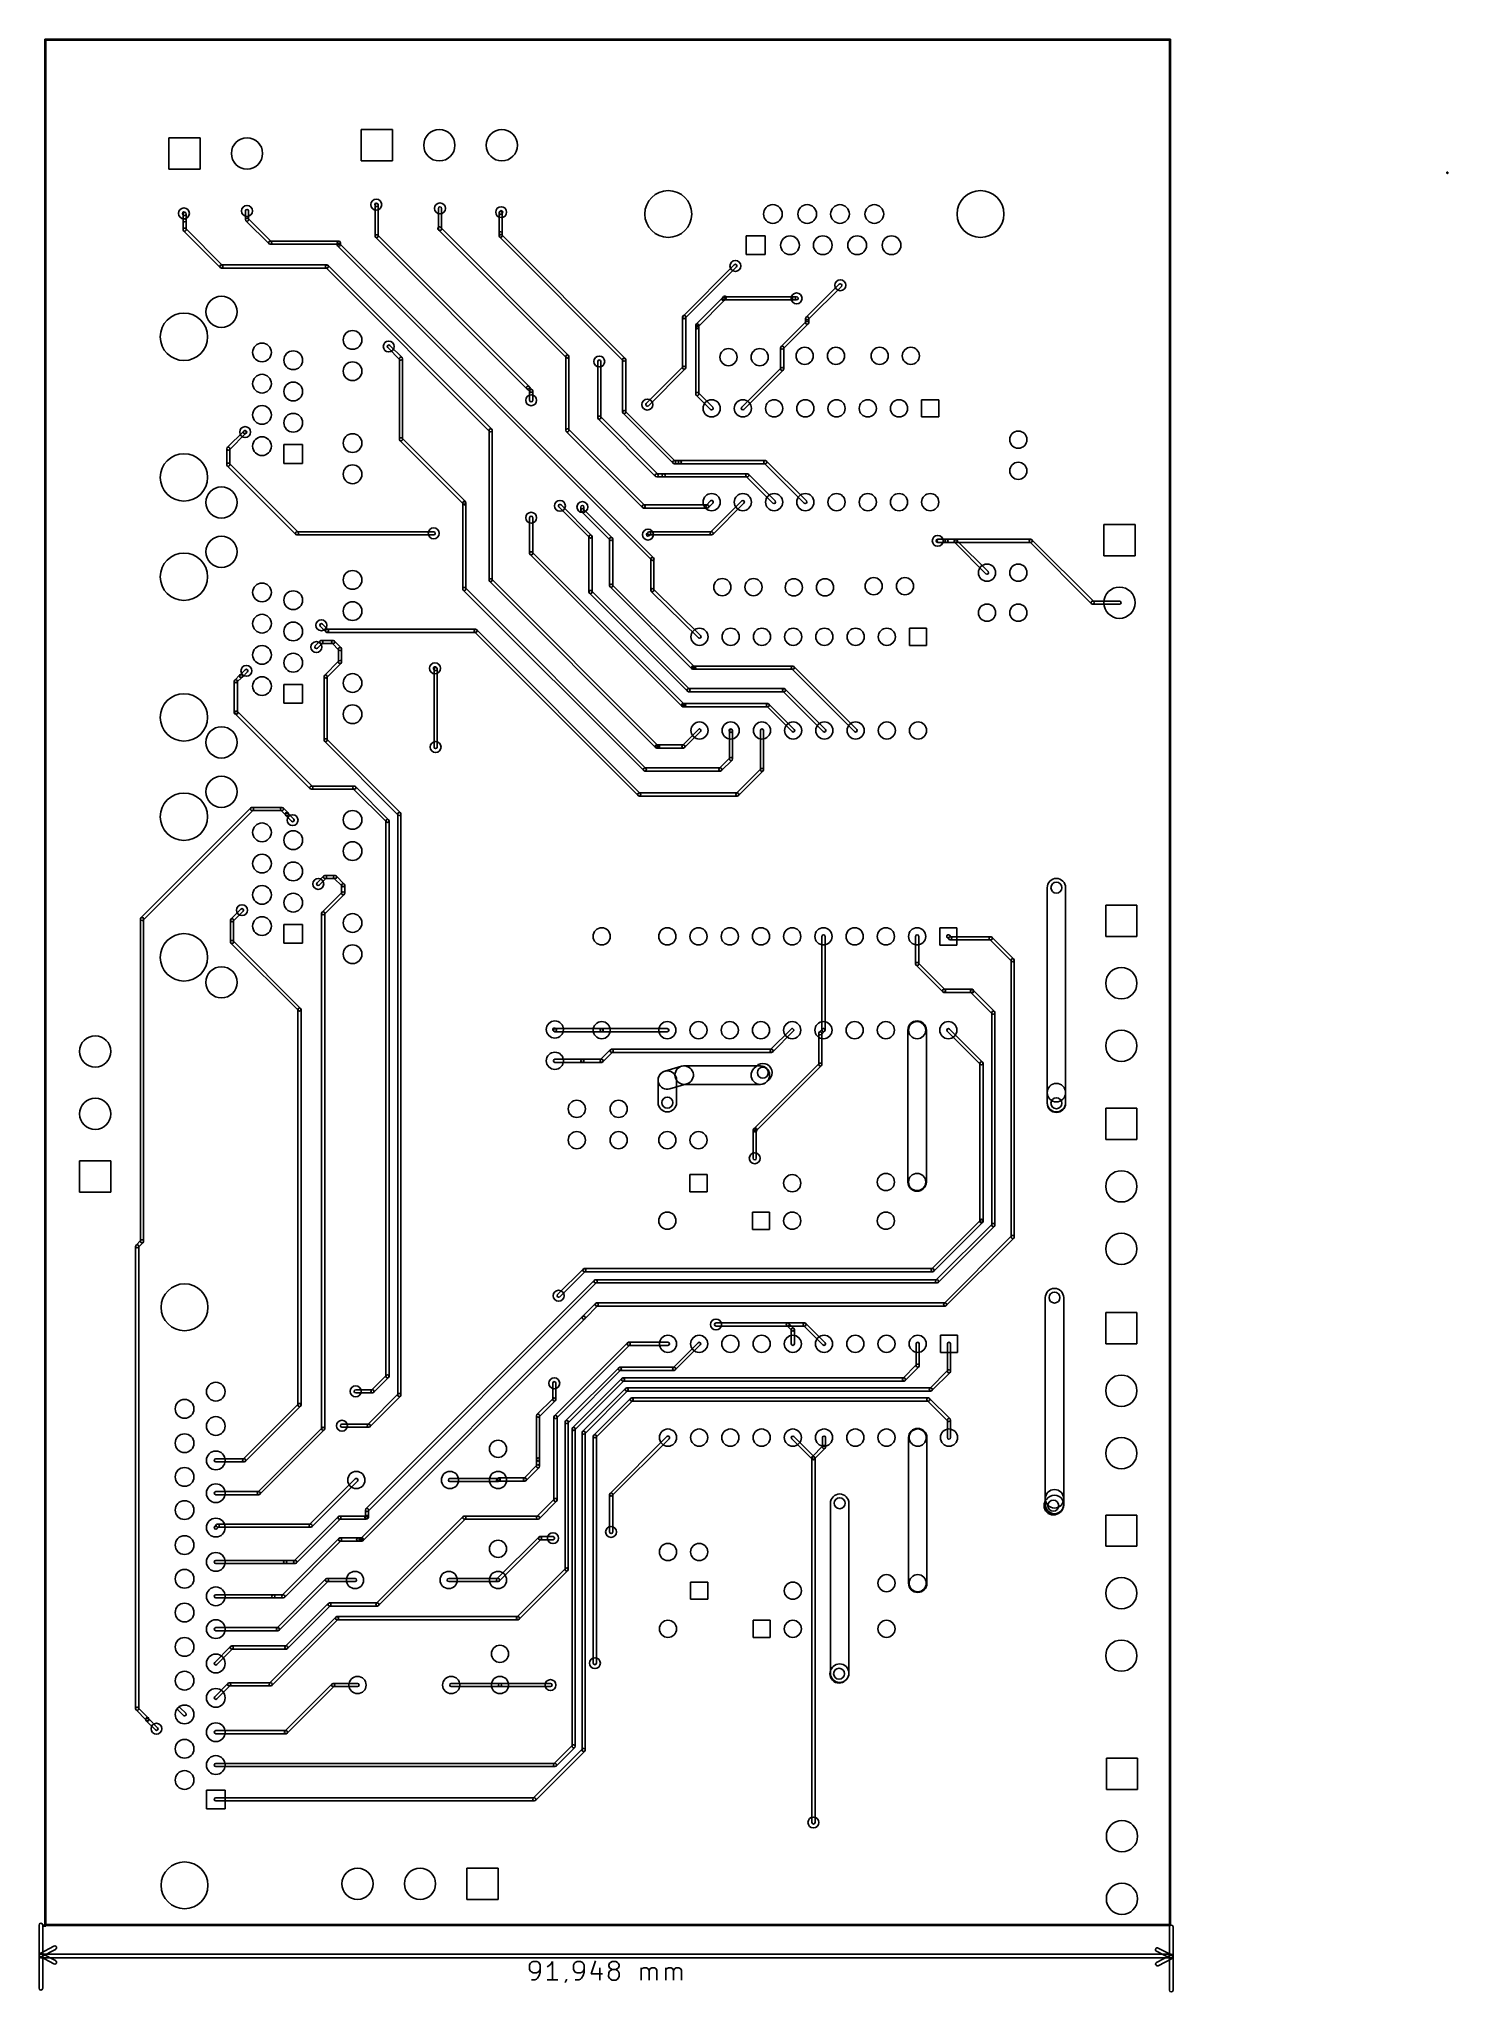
# Model space of a CAD drawing. Extents: x 26 to 140, y -193 to -34.
import ezdxf

# ---------------------------------------------------------------- set-up
doc = ezdxf.new("R2010")
doc.units = 0
doc.header["$MEASUREMENT"] = 0
doc.layers.add('BLACK', color=250, linetype='CONTINUOUS')

msp = doc.modelspace()

# ---------------------------------------------------------------- linework, layer by layer
at = {"layer": 'BLACK'}
for p, q in [((26.2136, -187.503), (26.2136, -34.1884)), ((26.2636, -34.1384), (117.754, -34.1384)), ((26.2636, -34.2384), (117.754, -34.2384)), ((26.3136, -187.503), (26.3136, -34.1884)), ((117.704, -187.452), (117.704, -34.1884)), ((117.804, -187.452), (117.804, -34.1884)), ((36.322, -42.164), (36.322, -44.704)), ((38.862, -42.164), (36.322, -42.164)), ((38.862, -44.704), (38.862, -42.164)), ((51.9684, -41.5036), (51.9684, -44.0436)), ((54.5084, -41.5036), (51.9684, -41.5036)), ((54.5084, -44.0436), (54.5084, -41.5036)), ((51.9684, -44.0436), (54.5084, -44.0436)), ((36.322, -44.704), (38.862, -44.704)), ((140.26, -45.0113), (140.26, -45.0063)), ((140.307, -44.9588), (140.312, -44.9588)), ((140.307, -45.0588), (140.312, -45.0588)), ((140.36, -45.0113), (140.36, -45.0063)), ((53.086, -50.165), (53.086, -47.625)), ((53.2774, -47.5098), (53.3028, -47.5352)), ((53.34, -50.165), (53.34, -47.625)), ((37.4514, -48.4006), (37.5022, -48.4514)), ((37.465, -48.8696), (37.465, -48.3616)), ((37.465, -49.6316), (37.465, -48.8696)), ((37.631, -48.221), (37.6818, -48.2718)), ((37.719, -48.8696), (37.719, -48.3616)), ((37.719, -49.6316), (37.719, -48.8696)), ((42.545, -48.8188), (42.545, -48.1076)), ((42.5822, -48.9086), (44.4618, -50.7882)), ((42.7618, -48.729), (44.6414, -50.6086)), ((42.799, -48.8188), (42.799, -48.1076)), ((53.0978, -47.6894), (53.1232, -47.7148)), ((58.2422, -49.5808), (58.2422, -47.9044)), ((58.4962, -49.5808), (58.4962, -47.9044)), ((63.1698, -49.9364), (63.1698, -48.26)), ((63.2578, -48.1194), (63.207, -48.1702)), ((63.4374, -48.299), (63.3866, -48.3498)), ((63.4238, -49.9364), (63.4238, -48.26)), ((40.4994, -52.7186), (37.5022, -49.7214)), ((40.679, -52.539), (37.6818, -49.5418)), ((44.5516, -50.5714), (50.1396, -50.5714)), ((50.0126, -50.8508), (50.0126, -50.6984)), ((50.2167, -50.7737), (75.7437, -76.3007)), ((50.2666, -50.8508), (50.2666, -50.6984)), ((65.4422, -62.5738), (53.1232, -50.2548)), ((65.6218, -62.3942), (53.3028, -50.0752)), ((58.2286, -49.6198), (68.6426, -60.0338)), ((58.4082, -49.4402), (68.8222, -59.8542)), ((63.1698, -50.1396), (63.1698, -49.9364)), ((73.2654, -60.2878), (63.207, -50.2294)), ((73.445, -60.1082), (63.3866, -50.0498)), ((63.4238, -50.1396), (63.4238, -49.9364)), ((83.2866, -50.1396), (83.2866, -51.6636)), ((84.8106, -50.1396), (83.2866, -50.1396)), ((84.8106, -51.6636), (84.8106, -50.1396)), ((44.5516, -50.8254), (50.1396, -50.8254)), ((50.0371, -50.9533), (75.5641, -76.4803)), ((83.2866, -51.6636), (84.8106, -51.6636)), ((40.5892, -52.5018), (49.1744, -52.5018)), ((40.5892, -52.7558), (49.1744, -52.7558)), ((62.3942, -66.0282), (49.0846, -52.7186)), ((62.5738, -65.8486), (49.2642, -52.539)), ((82.3078, -52.4882), (78.1422, -56.6538)), ((82.4874, -52.6678), (78.3218, -56.8334)), ((79.209, -57.3142), (81.3426, -55.1806)), ((79.3886, -57.4938), (81.5222, -55.3602)), ((81.3426, -55.1806), (81.4442, -55.079)), ((81.3426, -55.1806), (81.3934, -55.1298)), ((81.4832, -55.0926), (87.1728, -55.0926)), ((81.4832, -55.3466), (87.1728, -55.3466)), ((81.5222, -55.3602), (81.6238, -55.2586)), ((81.5222, -55.3602), (81.573, -55.3094)), ((87.1728, -55.0926), (87.376, -55.0926)), ((87.1728, -55.3466), (87.376, -55.3466)), ((90.8422, -54.063), (88.1498, -56.7554)), ((91.0218, -54.2426), (88.3294, -56.935)), ((78.105, -60.8584), (78.105, -56.7182)), ((78.105, -56.7436), (78.105, -56.7182)), ((78.359, -60.8584), (78.359, -56.7182)), ((78.359, -56.7436), (78.359, -56.7182)), ((88.1498, -57.111), (86.1178, -59.143)), ((88.1126, -57.2008), (88.1126, -56.8452)), ((88.3666, -57.2008), (88.3666, -56.8452)), ((79.1718, -57.5564), (79.1718, -57.404)), ((79.1718, -62.992), (79.1718, -57.5564)), ((79.4258, -57.5564), (79.4258, -57.404)), ((79.4258, -62.992), (79.4258, -57.5564)), ((88.3294, -57.2906), (86.2974, -59.3226)), ((54.1138, -59.221), (55.1044, -60.2116)), ((54.2934, -59.0414), (55.284, -60.032)), ((55.0672, -66.675), (55.0672, -60.1218)), ((55.3212, -66.675), (55.3212, -60.1218)), ((68.6054, -65.9384), (68.6054, -59.944)), ((68.8594, -65.9384), (68.8594, -59.944)), ((73.2282, -64.4652), (73.2282, -60.198)), ((73.4822, -64.4652), (73.4822, -60.198)), ((86.0806, -60.96), (86.0806, -59.2328)), ((86.3346, -60.96), (86.3346, -59.2328)), ((71.1962, -64.9224), (71.1962, -60.3504)), ((71.4502, -64.9224), (71.4502, -60.3504)), ((78.1422, -60.7686), (75.145, -63.7658)), ((78.3218, -60.9482), (75.3246, -63.9454)), ((86.1178, -60.8702), (82.9174, -64.0706)), ((86.2974, -61.0498), (83.097, -64.2502)), ((65.4422, -62.5738), (65.6962, -62.8278)), ((65.6218, -62.3942), (65.8758, -62.6482)), ((65.659, -63.5), (65.659, -62.738)), ((65.913, -63.5), (65.913, -62.738)), ((80.3774, -64.2502), (79.209, -63.0818)), ((80.557, -64.0706), (79.3886, -62.9022)), ((98.9457, -63.4619), (97.5487, -63.4619)), ((97.5487, -63.4619), (97.5487, -64.8589)), ((98.9457, -64.8589), (98.9457, -63.4619)), ((75.907, -69.6858), (71.2334, -65.0122)), ((76.0866, -69.5062), (71.413, -64.8326)), ((77.3294, -68.619), (73.2654, -64.555)), ((77.509, -68.4394), (73.445, -64.3754)), ((97.5487, -64.8589), (98.9457, -64.8589)), ((42.4044, -66.001), (41.0582, -67.3472)), ((42.584, -66.1806), (41.2378, -67.5268)), ((42.4942, -65.9638), (42.5196, -65.9638)), ((42.4942, -66.2178), (42.5196, -66.2178)), ((60.4402, -71.7414), (55.284, -66.5852)), ((62.357, -78.1304), (62.357, -65.9384)), ((62.611, -78.1304), (62.611, -65.9384)), ((68.6426, -66.0282), (74.8402, -72.2258)), ((68.8222, -65.8486), (75.0198, -72.0462)), ((41.021, -68.7324), (41.021, -67.437)), ((41.275, -68.7324), (41.275, -67.437)), ((47.1932, -67.1068), (45.6692, -67.1068)), ((45.6692, -67.1068), (45.6692, -68.6308)), ((47.1932, -68.6308), (47.1932, -67.1068)), ((60.2606, -71.921), (55.1044, -66.7648)), ((46.6462, -74.4102), (41.0582, -68.8222)), ((46.8258, -74.2306), (41.2378, -68.6426)), ((45.6692, -68.6308), (47.1932, -68.6308)), ((75.9968, -69.469), (76.5556, -69.469)), ((75.9968, -69.723), (76.5556, -69.723)), ((76.5556, -69.469), (83.3628, -69.469)), ((76.5556, -69.723), (83.3628, -69.723)), ((77.4192, -68.4022), (77.8764, -68.4022)), ((77.4192, -68.6562), (77.8764, -68.6562)), ((77.8764, -68.4022), (84.836, -68.4022)), ((77.8764, -68.6562), (84.836, -68.6562)), ((85.4574, -71.8702), (83.273, -69.6858)), ((85.637, -71.6906), (83.4526, -69.5062)), ((87.9974, -71.8702), (84.7462, -68.619)), ((88.177, -71.6906), (84.9258, -68.4394)), ((60.2234, -71.882), (60.2234, -71.8312)), ((60.2234, -78.8416), (60.2234, -71.882)), ((60.4774, -71.882), (60.4774, -71.8312)), ((60.4774, -78.8416), (60.4774, -71.882)), ((70.5222, -74.6642), (68.033, -72.175)), ((70.7018, -74.4846), (68.2126, -71.9954)), ((69.8246, -72.4408), (69.8246, -72.1868)), ((69.8618, -72.5306), (72.1986, -74.8674)), ((70.0414, -72.351), (72.3782, -74.6878)), ((70.0786, -72.4408), (70.0786, -72.1868)), ((74.93, -72.009), (80.1116, -72.009)), ((74.93, -72.263), (80.1116, -72.263)), ((80.0218, -72.0462), (80.3774, -71.6906)), ((80.2014, -72.2258), (80.557, -71.8702)), ((82.9174, -71.6906), (80.3774, -74.2306)), ((83.097, -71.8702), (80.557, -74.4102)), ((46.736, -74.1934), (57.8612, -74.1934)), ((46.736, -74.4474), (57.8612, -74.4474)), ((65.659, -75.946), (65.659, -73.0504)), ((65.913, -75.946), (65.913, -73.0504)), ((70.485, -79.0956), (70.485, -74.5744)), ((70.739, -79.0956), (70.739, -74.5744)), ((75.2974, -74.2306), (75.1958, -74.3322)), ((75.477, -74.4102), (75.3754, -74.5118)), ((75.3872, -74.1934), (80.4672, -74.1934)), ((75.3872, -74.4474), (80.4672, -74.4474)), ((114.91, -73.6092), (112.37, -73.6092)), ((112.37, -73.6092), (112.37, -76.1492)), ((114.91, -76.1492), (114.91, -73.6092)), ((78.0406, -88.3802), (65.6962, -76.0358)), ((78.2202, -88.2006), (65.8758, -75.8562)), ((72.1614, -78.5876), (72.1614, -74.7776)), ((72.4154, -78.5876), (72.4154, -74.7776)), ((98.8568, -74.803), (99.568, -74.803)), ((98.8568, -75.057), (99.568, -75.057)), ((98.9076, -74.803), (99.568, -74.803)), ((98.9076, -75.057), (99.568, -75.057)), ((99.568, -74.803), (100.33, -74.803)), ((99.568, -75.057), (100.33, -75.057)), ((100.203, -74.9808), (100.203, -74.93)), ((102.78, -77.6106), (100.24, -75.0706)), ((100.33, -74.803), (106.426, -74.803)), ((100.33, -75.057), (106.426, -75.057)), ((102.96, -77.431), (100.42, -74.891)), ((100.457, -74.9808), (100.457, -74.93)), ((111.365, -80.049), (106.336, -75.0198)), ((111.545, -79.8694), (106.516, -74.8402)), ((112.37, -76.1492), (114.91, -76.1492)), ((75.5142, -78.9432), (75.5142, -76.4032)), ((75.7682, -78.9432), (75.7682, -76.4032)), ((74.9418, -93.6126), (60.2606, -78.9314)), ((75.1214, -93.433), (60.4402, -78.7518)), ((75.907, -91.733), (62.3942, -78.2202)), ((76.0866, -91.5534), (62.5738, -78.0406)), ((78.4978, -87.161), (70.5222, -79.1854)), ((78.6774, -86.9814), (70.7018, -79.0058)), ((78.8534, -85.3322), (72.1986, -78.6774)), ((79.033, -85.1526), (72.3782, -78.4978)), ((75.5514, -79.0342), (79.388, -82.8176)), ((75.7298, -78.8534), (79.5664, -82.6368)), ((111.455, -79.8322), (113.64, -79.8322)), ((111.455, -80.0862), (113.64, -80.0862)), ((48.6274, -81.8778), (49.0846, -82.335)), ((48.807, -81.6982), (49.2642, -82.1554)), ((49.1744, -82.1182), (61.2648, -82.1182)), ((49.1744, -82.3722), (61.2648, -82.3722)), ((61.175, -82.335), (74.4846, -95.6446)), ((61.3546, -82.1554), (74.6642, -95.465)), ((97.9551, -82.0293), (96.5581, -82.0293)), ((96.5581, -82.0293), (96.5581, -83.4263)), ((97.9551, -83.4263), (97.9551, -82.0293)), ((48.221, -83.4762), (48.6274, -83.0698)), ((48.4006, -83.6558), (48.807, -83.2494)), ((48.7172, -83.0326), (49.6824, -83.0326)), ((48.7172, -83.2866), (49.6824, -83.2866)), ((49.5926, -83.2494), (50.1514, -83.8082)), ((49.7722, -83.0698), (50.331, -83.6286)), ((50.1142, -84.7852), (50.1142, -83.7184)), ((50.3682, -84.7852), (50.3682, -83.7184)), ((96.5581, -83.4263), (97.9551, -83.4263)), ((42.5314, -85.4066), (42.1123, -85.8257)), ((42.711, -85.5862), (42.2919, -86.0053)), ((50.1514, -84.6954), (48.983, -85.8638)), ((50.331, -84.875), (49.1626, -86.0434)), ((57.9238, -85.4338), (57.873, -85.383)), ((57.8866, -91.694), (57.8866, -85.344)), ((58.1034, -85.2542), (58.0526, -85.2034)), ((58.1406, -91.694), (58.1406, -85.344)), ((78.9432, -85.1154), (79.0448, -85.1154)), ((78.9432, -85.3694), (79.0448, -85.3694)), ((79.0448, -85.1154), (87.0712, -85.1154)), ((79.0448, -85.3694), (87.0712, -85.3694)), ((86.9814, -85.3322), (92.0868, -90.4376)), ((87.161, -85.1526), (92.2664, -90.258)), ((41.6306, -88.9), (41.6306, -86.3346)), ((42.0869, -85.8257), (41.6678, -86.2448)), ((42.2665, -86.0053), (41.8474, -86.4244)), ((41.8846, -88.9), (41.8846, -86.3346)), ((42.1767, -85.7885), (42.2021, -85.7885)), ((42.1767, -86.0425), (42.2021, -86.0425)), ((47.1932, -86.614), (45.6692, -86.614)), ((45.6692, -86.614), (45.6692, -88.138)), ((47.1932, -88.138), (47.1932, -86.614)), ((48.9458, -91.1352), (48.9458, -85.9536)), ((49.1998, -91.1352), (49.1998, -85.9536)), ((78.5876, -86.9442), (86.36, -86.9442)), ((78.5876, -87.1982), (86.36, -87.1982)), ((86.2702, -87.161), (89.5468, -90.4376)), ((86.4498, -86.9814), (89.7264, -90.258)), ((41.7576, -88.773), (41.8084, -88.773)), ((41.8982, -88.8102), (47.9942, -94.9062)), ((45.6692, -88.138), (47.1932, -88.138)), ((78.1304, -88.1634), (78.232, -88.1634)), ((78.1304, -88.4174), (78.232, -88.4174)), ((78.232, -88.1634), (85.0392, -88.1634)), ((78.232, -88.4174), (85.0392, -88.4174)), ((87.0068, -90.4376), (84.9494, -88.3802)), ((87.1864, -90.258), (85.129, -88.2006)), ((41.7186, -88.9898), (47.8146, -95.0858)), ((41.7576, -89.027), (41.8084, -89.027)), ((78.0914, -91.5534), (79.3868, -90.258)), ((78.271, -91.733), (79.5664, -90.4376)), ((81.915, -92.6592), (81.915, -90.3732)), ((81.9268, -90.4376), (81.9522, -90.463)), ((82.1064, -90.258), (82.1318, -90.2834)), ((82.169, -92.6592), (82.169, -90.3732)), ((84.4296, -93.5482), (84.4296, -90.3478)), ((84.6836, -93.5482), (84.6836, -90.3478)), ((54.9774, -97.2194), (48.983, -91.225)), ((55.157, -97.0398), (49.1626, -91.0454)), ((75.9968, -91.5162), (76.0984, -91.5162)), ((75.9968, -91.7702), (76.0984, -91.7702)), ((76.0984, -91.5162), (78.1812, -91.5162)), ((76.0984, -91.7702), (78.1812, -91.7702)), ((75.0316, -93.3958), (81.1784, -93.3958)), ((75.0316, -93.6498), (81.1784, -93.6498)), ((81.9522, -92.5694), (81.0886, -93.433)), ((82.1318, -92.749), (81.2682, -93.6126)), ((82.4602, -95.465), (84.4668, -93.4584)), ((82.6398, -95.6446), (84.6464, -93.638)), ((47.9044, -94.869), (51.4096, -94.869)), ((47.9044, -95.123), (51.4096, -95.123)), ((51.3198, -95.0858), (54.0122, -97.7782)), ((51.4994, -94.9062), (54.1918, -97.5986)), ((34.0478, -105.574), (42.9886, -96.6334)), ((34.2274, -105.754), (43.1682, -96.813)), ((43.0784, -96.5962), (45.5168, -96.5962)), ((45.427, -96.813), (45.8334, -97.2194)), ((45.6066, -96.6334), (46.013, -97.0398)), ((74.5744, -95.4278), (82.55, -95.4278)), ((74.5744, -95.6818), (82.55, -95.6818)), ((43.0784, -96.8502), (45.5168, -96.8502)), ((45.7962, -97.1804), (45.7962, -97.1296)), ((46.2906, -97.7274), (45.8334, -97.2702)), ((46.4702, -97.5478), (46.013, -97.0906)), ((46.0502, -97.1804), (46.0502, -97.1296)), ((53.975, -142.85), (53.975, -97.6884)), ((54.229, -142.85), (54.229, -97.6884)), ((54.9402, -144.374), (54.9402, -97.1296)), ((55.1942, -144.374), (55.1942, -97.1296)), ((48.3734, -102.729), (48.9322, -102.171)), ((48.553, -102.909), (49.1118, -102.35)), ((49.022, -102.133), (49.8348, -102.133)), ((49.022, -102.387), (49.8348, -102.387)), ((49.745, -102.35), (50.4054, -103.011)), ((49.9246, -102.171), (50.585, -102.831)), ((50.3682, -103.581), (50.3682, -102.921)), ((50.6222, -103.581), (50.6222, -102.921)), ((107.759, -119.786), (107.759, -103.124)), ((109.259, -119.786), (109.259, -103.124)), ((50.4054, -103.491), (48.7798, -105.117)), ((50.585, -103.671), (48.9594, -105.297)), ((115.062, -104.546), (112.522, -104.546)), ((112.522, -104.546), (112.522, -107.086)), ((115.062, -107.086), (115.062, -104.546)), ((34.0106, -131.877), (34.0106, -105.664)), ((34.2646, -131.877), (34.2646, -105.664)), ((41.3258, -107.544), (41.3258, -105.766)), ((42.1758, -104.863), (41.363, -105.676)), ((42.3554, -105.043), (41.5426, -105.855)), ((41.5798, -107.544), (41.5798, -105.766)), ((47.1932, -106.121), (45.6692, -106.121)), ((45.6692, -106.121), (45.6692, -107.645)), ((47.1932, -107.645), (47.1932, -106.121)), ((48.7426, -147.117), (48.7426, -105.207)), ((48.9966, -147.117), (48.9966, -105.207)), ((46.8494, -113.12), (41.363, -107.633)), ((47.029, -112.94), (41.5426, -107.454)), ((45.6692, -107.645), (47.1932, -107.645)), ((89.4334, -114.706), (89.4334, -107.086)), ((89.6874, -114.706), (89.6874, -107.086)), ((97.0534, -109.322), (97.0534, -107.086)), ((97.3074, -109.322), (97.3074, -107.086)), ((100.419, -106.388), (99.0219, -106.388)), ((99.0219, -106.388), (99.0219, -107.785)), ((99.0219, -107.785), (100.419, -107.785)), ((99.783, -107.329), (99.6306, -107.176)), ((99.9626, -107.149), (99.8102, -106.997)), ((99.8728, -107.112), (103.175, -107.112)), ((99.8728, -107.366), (103.175, -107.366)), ((100.419, -107.785), (100.419, -106.388)), ((104.863, -109.107), (103.085, -107.329)), ((105.043, -108.927), (103.265, -107.149)), ((112.522, -107.086), (115.062, -107.086)), ((99.275, -111.596), (97.0906, -109.411)), ((99.4546, -111.416), (97.2702, -109.232)), ((104.826, -131.521), (104.826, -109.017)), ((105.08, -131.521), (105.08, -109.017)), ((99.3648, -111.379), (101.651, -111.379)), ((99.3648, -111.633), (101.651, -111.633)), ((101.524, -111.557), (101.524, -111.506)), ((101.561, -111.647), (103.288, -113.374)), ((101.741, -111.467), (103.468, -113.194)), ((101.778, -111.557), (101.778, -111.506)), ((46.8122, -145.186), (46.8122, -113.03)), ((47.0662, -145.186), (47.0662, -113.03)), ((103.251, -130.556), (103.251, -113.284)), ((103.505, -130.556), (103.505, -113.284)), ((67.6266, -114.796), (67.5758, -114.745)), ((67.7164, -114.579), (71.5264, -114.579)), ((67.7164, -114.833), (71.5264, -114.833)), ((67.8062, -114.617), (67.7554, -114.566)), ((71.5264, -114.579), (76.8604, -114.579)), ((71.5264, -114.833), (76.8604, -114.833)), ((85.2542, -116.293), (86.9306, -114.617)), ((85.4338, -116.473), (87.1102, -114.796)), ((89.1794, -117.5), (89.1794, -114.96)), ((89.2166, -114.871), (89.4706, -114.617)), ((89.3962, -115.05), (89.6502, -114.796)), ((89.4334, -117.5), (89.4334, -114.96)), ((96.4304, -127.051), (96.4304, -114.706)), ((97.9304, -127.051), (97.9304, -114.706)), ((99.6306, -114.796), (102.323, -117.489)), ((99.8102, -114.617), (102.503, -117.309)), ((67.7164, -117.069), (69.9516, -117.069)), ((67.7164, -117.323), (69.9516, -117.323)), ((69.9516, -117.069), (71.5264, -117.069)), ((69.9516, -117.323), (71.5264, -117.323)), ((71.4366, -117.106), (72.2494, -116.293)), ((71.6162, -117.285), (72.429, -116.473)), ((72.3392, -116.256), (85.344, -116.256)), ((72.3392, -116.51), (85.344, -116.51)), ((83.9334, -122.694), (89.2166, -117.411)), ((102.286, -130.2), (102.286, -117.399)), ((102.54, -130.2), (102.54, -117.399)), ((76.1104, -120.599), (76.1104, -118.77)), ((76.6474, -118.051), (78.019, -117.645)), ((77.6104, -120.599), (77.6104, -118.77)), ((78.232, -117.614), (84.4296, -117.614)), ((83.8993, -117.834), (84.1025, -117.63)), ((84.113, -122.873), (89.3962, -117.59)), ((84.9599, -118.894), (85.1631, -118.691)), ((77.0734, -119.489), (78.445, -119.083)), ((78.232, -119.114), (84.4296, -119.114)), ((107.759, -120.65), (107.759, -119.786)), ((107.759, -120.599), (107.759, -119.786)), ((109.259, -120.65), (109.259, -119.786)), ((109.259, -120.599), (109.259, -119.786)), ((115.062, -121.056), (112.522, -121.056)), ((112.522, -121.056), (112.522, -123.596)), ((115.062, -123.596), (115.062, -121.056)), ((83.8454, -125.12), (83.8454, -122.834)), ((83.8962, -122.834), (83.8962, -122.784)), ((83.9724, -122.707), (84.0232, -122.707)), ((83.9724, -122.961), (84.0232, -122.961)), ((84.0994, -125.12), (84.0994, -122.834)), ((84.1502, -122.834), (84.1502, -122.784)), ((112.522, -123.596), (115.062, -123.596)), ((31.5976, -125.324), (29.0576, -125.324)), ((29.0576, -125.324), (29.0576, -127.864)), ((31.5976, -127.864), (31.5976, -125.324)), ((80.0989, -126.454), (78.7019, -126.454)), ((78.7019, -126.454), (78.7019, -127.851)), ((80.0989, -127.851), (80.0989, -126.454)), ((29.0576, -127.864), (31.5976, -127.864)), ((78.7019, -127.851), (80.0989, -127.851)), ((83.7819, -129.502), (83.7819, -130.899)), ((85.1789, -129.502), (83.7819, -129.502)), ((85.1789, -130.899), (85.1789, -129.502)), ((102.323, -130.161), (98.3606, -134.124)), ((83.7819, -130.899), (85.1789, -130.899)), ((102.503, -130.341), (98.5402, -134.303)), ((98.7162, -135.038), (103.288, -130.466)), ((98.8958, -135.218), (103.468, -130.646)), ((99.3766, -136.918), (104.863, -131.431)), ((99.5562, -137.097), (105.043, -131.611)), ((102.286, -130.251), (102.286, -130.2)), ((102.54, -130.251), (102.54, -130.2)), ((33.6042, -169.875), (33.6042, -132.283)), ((33.6414, -132.193), (34.0478, -131.787)), ((33.821, -132.373), (34.2274, -131.967)), ((33.8582, -169.875), (33.8582, -132.283)), ((70.0142, -134.124), (67.9314, -136.207)), ((70.1938, -134.303), (68.111, -136.386)), ((70.104, -134.087), (98.4504, -134.087)), ((70.104, -134.341), (98.4504, -134.341)), ((52.3358, -153.631), (70.9286, -135.038)), ((52.5154, -153.811), (71.1082, -135.218)), ((71.0184, -135.001), (98.806, -135.001)), ((71.0184, -135.255), (98.806, -135.255)), ((107.606, -152.806), (107.606, -136.449)), ((109.106, -152.806), (109.106, -136.449)), ((51.9294, -156.019), (69.9634, -137.985)), ((69.9634, -137.985), (71.0302, -136.918)), ((70.143, -138.164), (71.2098, -137.097)), ((71.12, -136.881), (99.4664, -136.881)), ((71.12, -137.135), (99.4664, -137.135)), ((115.062, -137.668), (112.522, -137.668)), ((112.522, -137.668), (112.522, -140.208)), ((115.062, -140.208), (115.062, -137.668)), ((52.109, -156.198), (70.143, -138.164)), ((80.8228, -138.506), (86.6648, -138.506)), ((80.8228, -138.76), (86.6648, -138.76)), ((86.575, -138.723), (86.9814, -139.129)), ((86.6648, -138.506), (88.0364, -138.506)), ((86.6648, -138.76), (88.0364, -138.76)), ((86.7546, -138.543), (87.161, -138.95)), ((86.9442, -140.208), (86.9442, -139.04)), ((87.1982, -140.208), (87.1982, -139.04)), ((87.9466, -138.723), (89.5214, -140.298)), ((88.1262, -138.543), (89.701, -140.118)), ((100.47, -139.51), (99.0727, -139.51)), ((99.0727, -139.51), (99.0727, -140.907)), ((100.47, -140.907), (100.47, -139.51)), ((67.6774, -146.062), (73.621, -140.118)), ((67.857, -146.241), (73.8006, -140.298)), ((73.7108, -140.081), (76.9112, -140.081)), ((73.7108, -140.335), (76.9112, -140.335)), ((79.3614, -140.118), (77.3294, -142.15)), ((79.541, -140.298), (77.509, -142.33)), ((97.1042, -141.986), (97.1042, -140.208)), ((97.3582, -141.986), (97.3582, -140.208)), ((99.0727, -140.907), (100.47, -140.907)), ((99.6442, -142.443), (99.6442, -140.208)), ((99.8982, -142.443), (99.8982, -140.208)), ((112.522, -140.208), (115.062, -140.208)), ((54.0122, -142.76), (52.793, -143.979)), ((72.9098, -142.15), (68.5918, -146.468)), ((73.0894, -142.33), (68.7714, -146.648)), ((72.9996, -142.113), (77.4192, -142.113)), ((72.9996, -142.367), (77.4192, -142.367)), ((97.1414, -141.896), (96.0238, -143.014)), ((97.321, -142.076), (96.2034, -143.193)), ((99.6814, -142.353), (98.2082, -143.827)), ((99.861, -142.533), (98.3878, -144.006)), ((51.5112, -143.942), (52.8828, -143.942)), ((51.5112, -144.196), (52.8828, -144.196)), ((52.4882, -146.773), (54.9774, -144.284)), ((52.6678, -146.953), (55.157, -144.463)), ((54.1918, -142.939), (52.9726, -144.159)), ((67.5386, -144.729), (67.5386, -143.408)), ((67.7926, -144.729), (67.7926, -143.408)), ((73.1638, -143.014), (69.1506, -147.027)), ((73.3434, -143.193), (69.3302, -147.207)), ((73.4686, -143.827), (69.9634, -147.332)), ((73.6482, -144.006), (70.143, -147.511)), ((73.2536, -142.977), (96.1136, -142.977)), ((73.2536, -143.231), (96.1136, -143.231)), ((73.5584, -143.789), (98.298, -143.789)), ((73.5584, -144.043), (98.298, -144.043)), ((42.3536, -149.592), (46.8494, -145.097)), ((42.5332, -149.772), (47.029, -145.276)), ((66.2178, -149.606), (66.2178, -146.05)), ((67.5758, -144.639), (66.255, -145.96)), ((67.7554, -144.819), (66.4346, -146.14)), ((66.4718, -149.606), (66.4718, -146.05)), ((73.875, -144.639), (70.8778, -147.637)), ((74.0546, -144.819), (71.0574, -147.816)), ((73.9648, -144.602), (98.0948, -144.602)), ((73.9648, -144.856), (98.0948, -144.856)), ((99.6814, -146.495), (98.005, -144.819)), ((99.861, -146.316), (98.1846, -144.639)), ((48.7798, -147.027), (43.5474, -152.259)), ((48.9594, -147.207), (43.727, -152.439)), ((50.3936, -146.736), (52.578, -146.736)), ((50.3936, -146.99), (52.578, -146.99)), ((67.6402, -152.908), (67.6402, -146.152)), ((67.8942, -152.908), (67.8942, -146.152)), ((68.5546, -158.547), (68.5546, -146.558)), ((68.8086, -158.547), (68.8086, -146.558)), ((69.1134, -172.923), (69.1134, -147.117)), ((69.3674, -172.923), (69.3674, -147.117)), ((69.9262, -173.228), (69.9262, -147.422)), ((70.1802, -173.228), (70.1802, -147.422)), ((99.6442, -147.828), (99.6442, -146.406)), ((99.8982, -147.828), (99.8982, -146.406)), ((70.8406, -166.167), (70.8406, -147.726)), ((71.0946, -166.167), (71.0946, -147.726)), ((72.1986, -152.361), (76.8214, -147.738)), ((72.3782, -152.541), (77.001, -147.918)), ((86.9814, -147.918), (88.6324, -149.569)), ((87.161, -147.738), (88.812, -149.389)), ((88.6324, -149.389), (89.5214, -148.5)), ((88.812, -149.569), (89.701, -148.68)), ((89.4842, -148.59), (89.4842, -147.828)), ((89.7382, -148.59), (89.7382, -147.828)), ((96.4812, -159.664), (96.4812, -147.828)), ((97.9812, -159.664), (97.9812, -147.828)), ((40.132, -149.555), (42.4434, -149.555)), ((40.132, -149.809), (42.4434, -149.809)), ((66.255, -150.075), (65.1882, -151.142)), ((66.4346, -150.255), (65.3678, -151.321)), ((66.2178, -150.165), (66.2178, -149.606)), ((66.4718, -150.165), (66.4718, -149.606)), ((88.6206, -179.121), (88.6206, -149.504)), ((88.6324, -149.569), (88.6578, -149.594)), ((88.812, -149.389), (88.8374, -149.415)), ((88.8746, -179.121), (88.8746, -149.504)), ((40.132, -152.222), (43.6372, -152.222)), ((47.7638, -154.901), (51.4722, -151.193)), ((47.9434, -155.081), (51.6518, -151.372)), ((59.182, -151.155), (63.0936, -151.155)), ((59.182, -151.409), (63.0936, -151.409)), ((63.0546, -151.142), (63.0038, -151.193)), ((63.1444, -151.105), (65.278, -151.105)), ((63.1444, -151.359), (65.278, -151.359)), ((63.2342, -151.321), (63.1834, -151.372)), ((40.132, -152.476), (43.6372, -152.476)), ((52.2986, -154.28), (52.2986, -153.721)), ((52.5526, -154.28), (52.5526, -153.721)), ((66.255, -154.241), (67.6774, -152.818)), ((66.4346, -154.42), (67.857, -152.998)), ((72.1614, -155.499), (72.1614, -152.451)), ((72.4154, -155.499), (72.4154, -152.451)), ((90.1312, -166.98), (90.1312, -153.162)), ((91.6312, -166.98), (91.6312, -153.162)), ((107.606, -153.264), (107.606, -152.806)), ((107.606, -153.314), (107.606, -152.806)), ((107.724, -152.835), (107.826, -152.733)), ((108.785, -153.896), (108.887, -153.794)), ((109.106, -153.264), (109.106, -152.806)), ((109.106, -153.314), (109.106, -152.806)), ((40.0422, -155.053), (40.1946, -154.901)), ((40.2218, -155.233), (40.3742, -155.081)), ((40.2844, -154.864), (47.8536, -154.864)), ((40.2844, -155.118), (47.8536, -155.118)), ((46.4938, -157.847), (50.1006, -154.241)), ((46.6734, -158.027), (50.2802, -154.42)), ((50.1904, -154.203), (52.3748, -154.203)), ((50.1904, -154.457), (52.3748, -154.457)), ((52.285, -154.241), (52.3358, -154.19)), ((52.4646, -154.42), (52.5154, -154.369)), ((53.1994, -161.302), (60.2606, -154.241)), ((53.379, -161.481), (60.4402, -154.42)), ((60.3504, -154.203), (66.3448, -154.203)), ((60.3504, -154.457), (66.3448, -154.457)), ((115.062, -154.127), (112.522, -154.127)), ((112.522, -154.127), (112.522, -156.667)), ((115.062, -156.667), (115.062, -154.127)), ((45.5286, -160.641), (50.1514, -156.019)), ((45.7082, -160.821), (50.331, -156.198)), ((50.2412, -155.981), (51.7144, -155.981)), ((50.2412, -156.235), (51.7144, -156.235)), ((51.7144, -155.981), (51.9176, -155.981)), ((51.7144, -156.235), (51.9176, -156.235)), ((51.9176, -155.981), (52.0192, -155.981)), ((51.9176, -156.235), (52.0192, -156.235)), ((63.0038, -159.321), (66.4074, -155.917)), ((63.1834, -159.5), (66.587, -156.097)), ((66.4972, -155.88), (67.564, -155.88)), ((66.4972, -156.134), (67.564, -156.134)), ((112.522, -156.667), (115.062, -156.667)), ((40.132, -157.81), (45.7708, -157.81)), ((40.132, -158.064), (45.7708, -158.064)), ((45.7708, -157.81), (46.5836, -157.81)), ((45.7708, -158.064), (46.5836, -158.064)), ((68.5918, -158.457), (64.6294, -162.419)), ((68.7714, -158.637), (64.809, -162.599)), ((49.0846, -159.321), (45.0968, -163.308)), ((49.2642, -159.5), (45.2764, -163.488)), ((49.1744, -159.283), (51.4604, -159.283)), ((49.1744, -159.537), (51.4604, -159.537)), ((59.0804, -159.283), (63.0936, -159.283)), ((59.0804, -159.537), (63.0936, -159.537)), ((80.1497, -159.576), (78.7527, -159.576)), ((78.7527, -159.576), (78.7527, -160.973)), ((80.1497, -160.973), (80.1497, -159.576)), ((40.132, -160.604), (44.8056, -160.604)), ((40.132, -160.858), (44.8056, -160.858)), ((44.8056, -160.604), (45.6184, -160.604)), ((44.8056, -160.858), (45.6184, -160.858)), ((45.7826, -164.807), (49.2878, -161.302)), ((45.9622, -164.987), (49.4674, -161.481)), ((49.3776, -161.265), (53.2892, -161.265)), ((49.3776, -161.519), (53.2892, -161.519)), ((78.7527, -160.973), (80.1497, -160.973)), ((40.132, -163.271), (45.1866, -163.271)), ((49.8974, -162.419), (44.5126, -167.804)), ((50.077, -162.599), (44.6922, -167.984)), ((49.9872, -162.382), (64.7192, -162.382)), ((49.9872, -162.636), (64.7192, -162.636)), ((83.8327, -162.674), (83.8327, -164.071)), ((85.2297, -162.674), (83.8327, -162.674)), ((85.2297, -164.071), (85.2297, -162.674)), ((40.0422, -166.102), (41.3376, -164.807)), ((40.132, -163.525), (45.1866, -163.525)), ((40.2218, -166.282), (41.5172, -164.987)), ((41.4274, -164.77), (45.8724, -164.77)), ((41.4274, -165.024), (45.8724, -165.024)), ((83.8327, -164.071), (85.2297, -164.071)), ((90.3509, -166.449), (90.3001, -166.5)), ((41.1344, -167.804), (40.0422, -168.896)), ((41.314, -167.984), (40.2218, -169.076)), ((41.2242, -167.767), (44.6024, -167.767)), ((41.2242, -168.021), (44.6024, -168.021)), ((49.5926, -167.855), (45.7572, -171.69)), ((49.7722, -168.035), (45.9368, -171.87)), ((49.6824, -167.818), (51.6636, -167.818)), ((49.6824, -168.072), (51.6636, -168.072)), ((59.2836, -167.818), (63.246, -167.818)), ((59.2836, -168.072), (63.246, -168.072)), ((63.246, -167.818), (67.3608, -167.818)), ((63.246, -168.072), (67.3608, -168.072)), ((91.4115, -167.51), (91.3607, -167.561)), ((34.6592, -170.624), (33.821, -169.785)), ((37.6818, -170.243), (37.2246, -169.785)), ((34.4796, -170.803), (33.6414, -169.965)), ((34.4424, -170.764), (34.4424, -170.713)), ((35.2162, -171.591), (34.4796, -170.854)), ((35.3958, -171.411), (34.6592, -170.674)), ((34.6964, -170.764), (34.6964, -170.713)), ((37.5022, -170.422), (37.045, -169.965)), ((40.132, -171.653), (45.847, -171.653)), ((40.132, -171.907), (45.847, -171.907)), ((69.1506, -172.833), (67.6266, -174.357)), ((69.3302, -173.013), (67.8062, -174.537)), ((40.132, -174.32), (67.7164, -174.32)), ((40.132, -174.574), (67.7164, -174.574)), ((69.9634, -173.138), (65.9502, -177.151)), ((70.143, -173.318), (66.1298, -177.331)), ((115.113, -173.888), (112.573, -173.888)), ((112.573, -173.888), (112.573, -176.428)), ((115.113, -176.428), (115.113, -173.888)), ((40.894, -176.479), (39.37, -176.479)), ((39.37, -176.479), (39.37, -178.003)), ((40.132, -177.114), (66.04, -177.114)), ((40.132, -177.368), (66.04, -177.368)), ((40.894, -178.003), (40.894, -176.479)), ((112.573, -176.428), (115.113, -176.428)), ((39.37, -178.003), (40.894, -178.003)), ((63.0936, -182.829), (60.5536, -182.829)), ((60.5536, -182.829), (60.5536, -185.369)), ((63.0936, -185.369), (63.0936, -182.829)), ((60.5536, -185.369), (63.0936, -185.369)), ((25.7537, -187.452), (25.7537, -192.59)), ((26.0537, -187.452), (26.0537, -192.59)), ((26.162, -187.453), (26.2636, -187.453)), ((26.162, -187.553), (26.2636, -187.553)), ((26.2128, -187.402), (117.754, -187.402)), ((26.2128, -187.502), (117.754, -187.502)), ((117.702, -187.604), (117.702, -192.743)), ((118.002, -187.604), (118.002, -192.743)), ((25.8342, -190.024), (26.9607, -190.611)), ((25.8349, -189.757), (26.9624, -189.173)), ((25.9039, -189.817), (117.852, -189.817)), ((25.9039, -190.117), (117.852, -190.117)), ((25.9727, -189.758), (27.0992, -190.345)), ((25.973, -190.024), (27.1005, -189.439)), ((65.8057, -190.485), (65.7342, -190.556)), ((65.9487, -190.413), (65.8057, -190.485)), ((66.2344, -190.414), (65.9487, -190.413)), ((66.3772, -190.486), (66.2344, -190.414)), ((66.4485, -190.557), (66.3772, -190.486)), ((67.5201, -190.416), (67.3769, -190.63)), ((67.5175, -191.916), (67.5201, -190.416)), ((69.3772, -190.491), (69.3056, -190.562)), ((69.5201, -190.42), (69.3772, -190.491)), ((69.8059, -190.42), (69.5201, -190.42)), ((69.9486, -190.492), (69.8059, -190.42)), ((70.0199, -190.563), (69.9486, -190.492)), ((71.0203, -190.351), (70.6613, -191.422)), ((72.1627, -190.567), (72.2343, -190.496)), ((72.2343, -190.496), (72.3773, -190.425)), ((72.3773, -190.425), (72.663, -190.425)), ((72.663, -190.425), (72.8057, -190.497)), ((72.8057, -190.497), (72.877, -190.568)), ((117.782, -189.909), (116.656, -190.495)), ((117.782, -190.176), (116.657, -189.587)), ((117.921, -190.175), (116.794, -190.761)), ((117.921, -189.91), (116.796, -189.322)), ((65.6625, -190.699), (65.6619, -191.056)), ((65.6619, -191.056), (65.7331, -191.199)), ((65.7342, -190.556), (65.6625, -190.699)), ((65.7331, -191.199), (65.8044, -191.27)), ((65.8032, -191.913), (66.089, -191.914)), ((65.8044, -191.27), (65.9471, -191.342)), ((65.9471, -191.342), (66.2328, -191.342)), ((66.089, -191.914), (66.2319, -191.842)), ((66.2319, -191.842), (66.3035, -191.771)), ((66.2328, -191.342), (66.3758, -191.271)), ((66.3035, -191.771), (66.4467, -191.557)), ((66.3758, -191.271), (66.4473, -191.2)), ((66.4467, -191.557), (66.5186, -191.272)), ((66.4473, -191.2), (66.519, -191.057)), ((66.5196, -190.7), (66.4485, -190.557)), ((66.5186, -191.272), (66.5196, -190.7)), ((67.9461, -191.917), (67.089, -191.915)), ((67.2338, -190.773), (67.0908, -190.844)), ((67.3769, -190.63), (67.2338, -190.773)), ((68.5887, -192.061), (68.5171, -192.132)), ((68.6604, -191.918), (68.5887, -192.061)), ((68.6605, -191.847), (68.6604, -191.918)), ((69.2339, -190.705), (69.2333, -191.062)), ((69.2333, -191.062), (69.3045, -191.205)), ((69.3056, -190.562), (69.2339, -190.705)), ((69.3045, -191.205), (69.3758, -191.277)), ((69.3747, -191.919), (69.6604, -191.92)), ((69.3758, -191.277), (69.5185, -191.348)), ((69.5185, -191.348), (69.8042, -191.349)), ((69.6604, -191.92), (69.8034, -191.849)), ((69.8034, -191.849), (69.8749, -191.777)), ((69.8042, -191.349), (69.9472, -191.278)), ((69.8749, -191.777), (70.0181, -191.563)), ((69.9472, -191.278), (70.0188, -191.206)), ((70.0181, -191.563), (70.0901, -191.278)), ((70.0188, -191.206), (70.0904, -191.063)), ((70.0911, -190.706), (70.0199, -190.563)), ((70.0901, -191.278), (70.0911, -190.706)), ((70.6613, -191.422), (71.5898, -191.423)), ((71.3764, -190.923), (71.3747, -191.923)), ((72.0899, -191.353), (72.0894, -191.638)), ((72.0894, -191.638), (72.1606, -191.781)), ((72.1616, -191.21), (72.0899, -191.353)), ((72.0909, -190.781), (72.0911, -190.71)), ((72.1621, -190.924), (72.0909, -190.781)), ((72.0911, -190.71), (72.1627, -190.567)), ((72.1606, -191.781), (72.2319, -191.853)), ((72.2332, -191.139), (72.1616, -191.21)), ((72.2334, -190.996), (72.1621, -190.924)), ((72.2319, -191.853), (72.3747, -191.925)), ((72.3762, -191.067), (72.2332, -191.139)), ((72.3762, -191.067), (72.2334, -190.996)), ((72.3747, -191.925), (72.6604, -191.925)), ((72.6619, -191.068), (72.3762, -191.067)), ((72.6604, -191.925), (72.8034, -191.854)), ((72.8049, -190.997), (72.6619, -191.068)), ((72.8046, -191.14), (72.6619, -191.068)), ((72.8034, -191.854), (72.8749, -191.783)), ((72.8759, -191.211), (72.8046, -191.14)), ((72.8764, -190.925), (72.8049, -190.997)), ((72.8749, -191.783), (72.9466, -191.64)), ((72.9471, -191.354), (72.8759, -191.211)), ((72.9481, -190.783), (72.8764, -190.925)), ((72.877, -190.568), (72.9482, -190.711)), ((72.9466, -191.64), (72.9471, -191.354)), ((72.9482, -190.711), (72.9481, -190.783)), ((74.7318, -191.929), (74.7335, -190.929)), ((74.7333, -191.072), (74.8048, -191)), ((74.8048, -191), (74.9478, -190.929)), ((74.9478, -190.929), (75.1621, -190.929)), ((75.1621, -190.929), (75.3048, -191.001)), ((75.3048, -191.001), (75.376, -191.144)), ((75.376, -191.144), (75.3747, -191.93)), ((75.376, -191.144), (75.4477, -191.001)), ((75.4477, -191.001), (75.5907, -190.93)), ((75.5907, -190.93), (75.805, -190.931)), ((75.805, -190.931), (75.9477, -191.002)), ((75.9477, -191.002), (76.0189, -191.145)), ((76.0189, -191.145), (76.0175, -191.931)), ((76.7318, -191.932), (76.7335, -190.932)), ((76.7333, -191.075), (76.8048, -191.004)), ((76.8048, -191.004), (76.9478, -190.933)), ((76.9478, -190.933), (77.1621, -190.933)), ((77.1621, -190.933), (77.3048, -191.005)), ((77.3048, -191.005), (77.376, -191.148)), ((77.376, -191.148), (77.3747, -191.933)), ((77.376, -191.148), (77.4477, -191.005)), ((77.4477, -191.005), (77.5907, -190.934)), ((77.5907, -190.934), (77.805, -190.934)), ((77.805, -190.934), (77.9477, -191.006)), ((77.9477, -191.006), (78.0189, -191.149)), ((78.0189, -191.149), (78.0175, -191.934))]:
    msp.add_line(p, q, dxfattribs=at)
for centre, radius in [((42.672, -43.434), 1.27), ((58.3184, -42.7736), 1.27), ((63.3984, -42.7736), 1.27), ((140.31, -45.0088), 0.0517), ((53.1876, -47.5996), 0.4445), ((58.3692, -47.9044), 0.4445), ((76.9366, -48.3616), 1.905), ((85.4456, -48.3616), 0.762), ((88.2396, -48.3616), 0.762), ((90.9066, -48.3616), 0.762), ((93.7006, -48.3616), 0.762), ((102.337, -48.3616), 1.905), ((37.5412, -48.3108), 0.4445), ((42.672, -48.1076), 0.4445), ((63.3476, -48.2092), 0.4445), ((86.8426, -50.9016), 0.762), ((89.5096, -50.9016), 0.762), ((92.3036, -50.9016), 0.762), ((95.0976, -50.9016), 0.762), ((82.3976, -52.578), 0.4445), ((90.932, -54.1528), 0.4445), ((40.5892, -56.3118), 1.27), ((87.376, -55.2196), 0.4445), ((37.5412, -58.3438), 1.9253), ((51.2572, -58.5978), 0.762), ((54.2036, -59.1312), 0.4445), ((43.8912, -59.6138), 0.762), ((46.4312, -60.2488), 0.762), ((71.3232, -60.3504), 0.4445), ((81.8388, -59.9948), 0.6985), ((84.3788, -59.9948), 0.6985), ((88.0364, -59.8932), 0.6985), ((90.5764, -59.8932), 0.6985), ((94.1324, -59.8932), 0.6985), ((96.6724, -59.8932), 0.6985), ((43.8912, -62.1538), 0.762), ((51.2572, -61.1378), 0.762), ((46.4312, -62.7888), 0.762), ((65.786, -63.5), 0.4445), ((75.2348, -63.8556), 0.4445), ((80.4672, -64.1604), 0.6985), ((83.0072, -64.1604), 0.6985), ((85.5472, -64.1604), 0.6985), ((88.0872, -64.1604), 0.6985), ((90.6272, -64.1604), 0.6985), ((93.1672, -64.1604), 0.6985), ((95.7072, -64.1604), 0.6985), ((43.8912, -64.6938), 0.762), ((46.4312, -65.3288), 0.762), ((42.5196, -66.0908), 0.4445), ((43.8912, -67.2338), 0.762), ((51.2572, -66.9798), 0.762), ((105.41, -66.7004), 0.6985), ((37.5412, -69.7738), 1.9253), ((51.2572, -69.5198), 0.762), ((105.41, -69.2404), 0.6985), ((40.5892, -71.8058), 1.27), ((80.4672, -71.7804), 0.6985), ((83.0072, -71.7804), 0.6985), ((85.5472, -71.7804), 0.6985), ((88.0872, -71.7804), 0.6985), ((90.6272, -71.7804), 0.6985), ((93.1672, -71.7804), 0.6985), ((95.7072, -71.7804), 0.6985), ((98.2472, -71.7804), 0.6985), ((65.786, -73.0504), 0.4445), ((68.1228, -72.0852), 0.4445), ((69.9516, -72.1868), 0.4445), ((40.5892, -75.819), 1.27), ((57.8612, -74.3204), 0.4445), ((75.2856, -74.422), 0.4445), ((98.8568, -74.93), 0.4445), ((37.5412, -77.851), 1.9253), ((51.2572, -78.105), 0.762), ((102.87, -77.5208), 0.6985), ((105.41, -77.5208), 0.6985), ((43.8912, -79.121), 0.762), ((46.4312, -79.756), 0.762), ((81.3308, -78.6892), 0.6985), ((83.8708, -78.6892), 0.6985), ((87.1474, -78.7146), 0.6985), ((89.6874, -78.7146), 0.6985), ((93.6498, -78.613), 0.6985), ((96.1898, -78.613), 0.6985), ((113.64, -79.9592), 1.27), ((43.8912, -81.661), 0.762), ((51.2572, -80.645), 0.762), ((102.87, -80.772), 0.6985), ((105.41, -80.772), 0.6985), ((46.4312, -82.296), 0.762), ((48.7172, -81.788), 0.4445), ((79.4766, -82.7278), 0.6985), ((82.0166, -82.7278), 0.6985), ((84.5566, -82.7278), 0.6985), ((87.0966, -82.7278), 0.6985), ((89.6366, -82.7278), 0.6985), ((92.1766, -82.7278), 0.6985), ((94.7166, -82.7278), 0.6985), ((43.8912, -84.201), 0.762), ((46.4312, -84.836), 0.762), ((48.3108, -83.566), 0.4445), ((42.6212, -85.4964), 0.4445), ((51.2572, -86.487), 0.762), ((57.9628, -85.2932), 0.4445), ((43.8912, -86.741), 0.762), ((37.5412, -89.281), 1.9253), ((51.2572, -89.027), 0.762), ((40.5892, -91.313), 1.27), ((79.4766, -90.3478), 0.6985), ((82.0166, -90.3478), 0.6985), ((84.5566, -90.3478), 0.6985), ((87.0966, -90.3478), 0.6985), ((89.6366, -90.3478), 0.6985), ((92.1766, -90.3478), 0.6985), ((94.7166, -90.3478), 0.6985), ((97.2566, -90.3478), 0.6985), ((58.0136, -91.694), 0.4445), ((40.5892, -95.3262), 1.27), ((37.5412, -97.3582), 1.9253), ((43.8912, -98.6282), 0.762), ((46.3804, -97.6376), 0.4445), ((51.2572, -97.6122), 0.762), ((46.4312, -99.2632), 0.762), ((51.2572, -100.152), 0.762), ((43.8912, -101.168), 0.762), ((46.4312, -101.803), 0.762), ((43.8912, -103.708), 0.762), ((48.4632, -102.819), 0.4445), ((108.509, -103.124), 0.4445), ((42.2656, -104.953), 0.4445), ((46.4312, -104.343), 0.762), ((43.8912, -106.248), 0.762), ((51.2572, -105.994), 0.762), ((37.5412, -108.788), 1.9253), ((51.2572, -108.534), 0.762), ((71.5264, -107.086), 0.6985), ((76.8604, -107.086), 0.6985), ((79.4004, -107.086), 0.6985), ((81.9404, -107.086), 0.6985), ((84.4804, -107.086), 0.6985), ((87.0204, -107.086), 0.6985), ((89.5604, -107.086), 0.6985), ((92.1004, -107.086), 0.6985), ((94.6404, -107.086), 0.6985), ((97.1804, -107.086), 0.6985), ((40.5892, -110.82), 1.27), ((113.792, -110.896), 1.27), ((67.7164, -114.656), 0.6985), ((71.5264, -114.706), 0.6985), ((76.8604, -114.706), 0.6985), ((79.4004, -114.706), 0.6985), ((81.9404, -114.706), 0.6985), ((84.4804, -114.706), 0.6985), ((87.0204, -114.706), 0.6985), ((89.5604, -114.706), 0.6985), ((92.1004, -114.706), 0.6985), ((94.6404, -114.706), 0.6985), ((97.1804, -114.706), 0.6985), ((99.7204, -114.706), 0.6985), ((30.3276, -116.434), 1.27), ((113.792, -115.976), 1.27), ((67.7164, -117.196), 0.6985), ((84.6328, -118.161), 0.4445), ((30.3276, -121.514), 1.27), ((69.4944, -121.107), 0.6985), ((72.898, -121.107), 0.6985), ((76.8604, -120.599), 0.4445), ((108.509, -120.65), 0.4445), ((69.4944, -123.647), 0.6985), ((72.898, -123.647), 0.6985), ((76.8604, -123.647), 0.6985), ((79.4004, -123.647), 0.6985), ((83.9724, -125.12), 0.4445), ((87.0204, -127.152), 0.6985), ((94.6404, -127.051), 0.6985), ((97.1804, -127.051), 0.6985), ((113.792, -127.406), 1.27), ((76.8604, -130.2), 0.6985), ((87.0204, -130.2), 0.6985), ((94.6404, -130.2), 0.6985), ((113.792, -132.486), 1.27), ((37.592, -137.236), 1.905), ((68.0212, -136.296), 0.4445), ((108.356, -136.449), 0.4445), ((76.9112, -140.208), 0.6985), ((79.4512, -140.208), 0.6985), ((80.8228, -138.633), 0.4445), ((81.9912, -140.208), 0.6985), ((84.5312, -140.208), 0.6985), ((87.0712, -140.208), 0.6985), ((89.6112, -140.208), 0.6985), ((92.1512, -140.208), 0.6985), ((94.6912, -140.208), 0.6985), ((97.2312, -140.208), 0.6985), ((113.792, -144.018), 1.27), ((40.132, -144.094), 0.762), ((51.5112, -144.069), 0.4445), ((67.6656, -143.408), 0.4445), ((37.592, -145.491), 0.762), ((37.592, -148.285), 0.762), ((40.132, -146.888), 0.762), ((50.3936, -146.863), 0.4445), ((76.9112, -147.828), 0.6985), ((79.4512, -147.828), 0.6985), ((81.9912, -147.828), 0.6985), ((84.5312, -147.828), 0.6985), ((87.0712, -147.828), 0.6985), ((89.6112, -147.828), 0.6985), ((92.1512, -147.828), 0.6985), ((94.6912, -147.828), 0.6985), ((97.2312, -147.828), 0.6985), ((99.7712, -147.828), 0.6985), ((40.132, -149.682), 0.762), ((63.0936, -148.742), 0.6985), ((113.792, -149.098), 1.27), ((37.592, -151.028), 0.762), ((51.562, -151.282), 0.6985), ((59.182, -151.282), 0.6985), ((63.0936, -151.282), 0.6985), ((40.132, -152.349), 0.762), ((37.592, -153.721), 0.762), ((90.8812, -153.162), 0.4445), ((108.255, -153.365), 0.4445), ((40.132, -155.143), 0.762), ((67.564, -156.007), 0.4445), ((72.2884, -155.499), 0.4445), ((37.592, -156.566), 0.762), ((63.0936, -156.87), 0.6985), ((76.9112, -157.124), 0.6985), ((79.4512, -157.124), 0.6985), ((37.592, -159.309), 0.762), ((40.132, -157.937), 0.762), ((51.4604, -159.41), 0.6985), ((59.0804, -159.41), 0.6985), ((63.0936, -159.41), 0.6985), ((40.132, -160.731), 0.762), ((87.0712, -160.274), 0.6985), ((94.6912, -159.664), 0.6985), ((97.2312, -159.664), 0.6985), ((113.792, -160.477), 1.27), ((37.592, -162.052), 0.762), ((40.132, -163.398), 0.762), ((76.9112, -163.373), 0.6985), ((87.0712, -163.373), 0.6985), ((94.6912, -163.373), 0.6985), ((37.592, -164.846), 0.762), ((63.246, -165.405), 0.6985), ((113.792, -165.557), 1.27), ((40.132, -166.192), 0.762), ((70.9676, -166.167), 0.4445), ((90.8304, -167.03), 0.4445), ((37.592, -167.589), 0.762), ((40.132, -168.986), 0.762), ((51.6636, -167.945), 0.6985), ((59.2836, -167.945), 0.6985), ((63.246, -167.945), 0.6985), ((67.3608, -167.945), 0.4445), ((37.592, -170.332), 0.762), ((35.306, -171.501), 0.4445), ((40.132, -171.78), 0.762), ((37.592, -173.126), 0.762), ((40.132, -174.447), 0.762), ((37.592, -175.666), 0.762), ((88.7476, -179.121), 0.4445), ((113.843, -180.238), 1.27), ((37.592, -184.226), 1.905), ((51.6636, -184.099), 1.27), ((56.7436, -184.099), 1.27), ((113.843, -185.318), 1.27)]:
    msp.add_circle(centre, radius, dxfattribs=at)
for centre, radius, start, end in [((26.2636, -34.1884), 0.05, 360, 540), ((26.2636, -34.1884), 0.05, 90, 270), ((117.754, -34.1884), 0.05, 360, 540), ((117.754, -34.1884), 0.05, 270, 450), ((140.307, -45.0088), 0.05, 90, 270), ((140.31, -45.0063), 0.05, 360, 540), ((140.31, -45.0113), 0.05, 180, 360), ((140.312, -45.0088), 0.05, 270, 450), ((53.1876, -47.5996), 0.127, 45, 225), ((53.213, -47.625), 0.127, 360, 540), ((53.213, -47.625), 0.127, 225, 405), ((37.5412, -48.3108), 0.127, 45, 225), ((37.592, -48.3616), 0.127, 360, 540), ((37.592, -48.8696), 0.127, 360, 540), ((37.592, -48.8696), 0.127, 180, 360), ((37.592, -48.3616), 0.127, 225, 405), ((42.672, -48.1076), 0.127, 360, 540), ((42.672, -48.8188), 0.127, 45, 225), ((42.672, -48.8188), 0.127, 180, 360), ((58.3692, -47.9044), 0.127, 360, 540), ((63.2968, -48.26), 0.127, 360, 540), ((63.2968, -48.26), 0.127, 135, 315), ((63.3476, -48.2092), 0.127, -45, 135), ((37.592, -49.6316), 0.127, 405, 585), ((37.592, -49.6316), 0.127, 180, 360), ((44.5516, -50.6984), 0.127, 90, 270), ((44.5516, -50.6984), 0.127, 225, 405), ((50.1269, -50.8635), 0.127, 45, 225), ((50.1396, -50.6984), 0.127, 360, 540), ((50.1396, -50.6984), 0.127, 270, 450), ((53.213, -50.165), 0.127, 405, 585), ((53.213, -50.165), 0.127, 180, 360), ((58.3184, -49.53), 0.127, 45, 225), ((58.3692, -49.5808), 0.127, 180, 360), ((63.2968, -49.9364), 0.127, 360, 540), ((63.2968, -49.9364), 0.127, 180, 360), ((63.2968, -50.1396), 0.127, 405, 585), ((63.2968, -50.1396), 0.127, 180, 360), ((50.1396, -50.8508), 0.127, 180, 360), ((40.5892, -52.6288), 0.127, 90, 270), ((40.5892, -52.6288), 0.127, 225, 405), ((49.1744, -52.6288), 0.127, 405, 585), ((49.1744, -52.6288), 0.127, 270, 450), ((82.3976, -52.578), 0.127, -45, 135), ((81.4324, -55.2704), 0.127, 135, 315), ((81.4324, -55.2704), 0.127, 135, 315), ((81.4324, -55.2704), 0.127, 315, 495), ((81.4832, -55.2196), 0.127, 90, 270), ((81.4832, -55.2196), 0.127, 315, 495), ((81.534, -55.1688), 0.127, 315, 495), ((87.1728, -55.2196), 0.127, 90, 270), ((87.1728, -55.2196), 0.127, 270, 450), ((87.376, -55.2196), 0.127, 270, 450), ((90.932, -54.1528), 0.127, -45, 135), ((78.232, -56.7182), 0.127, 360, 540), ((78.232, -56.7182), 0.127, 360, 540), ((78.232, -56.7436), 0.127, 135, 315), ((78.232, -56.7436), 0.127, 180, 360), ((88.2396, -56.8452), 0.127, 360, 540), ((88.2396, -56.8452), 0.127, 135, 315), ((88.2396, -57.2008), 0.127, -45, 135), ((79.2988, -57.404), 0.127, 360, 540), ((79.2988, -57.404), 0.127, 135, 315), ((79.2988, -57.5564), 0.127, 360, 540), ((79.2988, -57.5564), 0.127, 180, 360), ((88.2396, -57.2008), 0.127, 180, 360), ((54.2036, -59.1312), 0.127, 45, 225), ((55.1942, -60.1218), 0.127, 360, 540), ((55.1942, -60.1218), 0.127, 225, 405), ((68.7324, -59.944), 0.127, 360, 540), ((68.7324, -59.944), 0.127, 225, 405), ((71.3232, -60.3504), 0.127, 360, 540), ((73.3552, -60.198), 0.127, 360, 540), ((73.3552, -60.198), 0.127, 225, 405), ((86.2076, -59.2328), 0.127, 360, 540), ((86.2076, -59.2328), 0.127, 135, 315), ((78.232, -60.8584), 0.127, 180, 360), ((78.232, -60.8584), 0.127, -45, 135), ((86.2076, -60.96), 0.127, 180, 360), ((86.2076, -60.96), 0.127, -45, 135), ((65.532, -62.484), 0.127, 45, 225), ((65.532, -62.484), 0.127, 225, 405), ((65.786, -62.738), 0.127, 360, 540), ((65.786, -63.5), 0.127, 180, 360), ((65.786, -62.738), 0.127, 225, 405), ((79.2988, -62.992), 0.127, 405, 585), ((79.2988, -62.992), 0.127, 180, 360), ((71.3232, -64.9224), 0.127, 405, 585), ((71.3232, -64.9224), 0.127, 180, 360), ((73.3552, -64.4652), 0.127, 405, 585), ((73.3552, -64.4652), 0.127, 180, 360), ((75.2348, -63.8556), 0.127, 135, 315), ((80.4672, -64.1604), 0.127, 225, 405), ((83.0072, -64.1604), 0.127, 135, 315), ((42.4942, -66.0908), 0.127, 90, 270), ((42.4942, -66.0908), 0.127, -45, 135), ((42.5196, -66.0908), 0.127, 270, 450), ((55.1942, -66.675), 0.127, 405, 585), ((55.1942, -66.675), 0.127, 180, 360), ((62.484, -65.9384), 0.127, 360, 540), ((62.484, -65.9384), 0.127, 225, 405), ((68.7324, -65.9384), 0.127, 45, 225), ((68.7324, -65.9384), 0.127, 180, 360), ((41.148, -67.437), 0.127, 360, 540), ((41.148, -67.437), 0.127, 135, 315), ((41.148, -68.7324), 0.127, 405, 585), ((41.148, -68.7324), 0.127, 180, 360), ((75.9968, -69.596), 0.127, 90, 270), ((75.9968, -69.596), 0.127, 225, 405), ((76.5556, -69.596), 0.127, 90, 270), ((76.5556, -69.596), 0.127, 270, 450), ((77.4192, -68.5292), 0.127, 90, 270), ((77.4192, -68.5292), 0.127, 225, 405), ((77.8764, -68.5292), 0.127, 90, 270), ((77.8764, -68.5292), 0.127, 270, 450), ((83.3628, -69.596), 0.127, 405, 585), ((83.3628, -69.596), 0.127, 270, 450), ((84.836, -68.5292), 0.127, 405, 585), ((84.836, -68.5292), 0.127, 270, 450), ((60.3504, -71.8312), 0.127, 360, 540), ((60.3504, -71.882), 0.127, 360, 540), ((60.3504, -71.882), 0.127, 180, 360), ((60.3504, -71.8312), 0.127, 225, 405), ((65.786, -73.0504), 0.127, 360, 540), ((68.1228, -72.0852), 0.127, 405, 585), ((69.9516, -72.1868), 0.127, 360, 540), ((69.9516, -72.4408), 0.127, 45, 225), ((69.9516, -72.4408), 0.127, 180, 360), ((74.93, -72.136), 0.127, 90, 270), ((74.93, -72.136), 0.127, 225, 405), ((80.1116, -72.136), 0.127, 135, 315), ((80.1116, -72.136), 0.127, 270, 450), ((80.4672, -71.7804), 0.127, 315, 495), ((83.0072, -71.7804), 0.127, -45, 135), ((85.5472, -71.7804), 0.127, 225, 405), ((88.0872, -71.7804), 0.127, 225, 405), ((46.736, -74.3204), 0.127, 90, 270), ((46.736, -74.3204), 0.127, 225, 405), ((57.8612, -74.3204), 0.127, 270, 450), ((70.612, -74.5744), 0.127, 360, 540), ((70.612, -74.5744), 0.127, 225, 405), ((75.2856, -74.422), 0.127, 135, 315), ((75.3872, -74.3204), 0.127, 90, 270), ((75.3872, -74.3204), 0.127, -45, 135), ((80.4672, -74.3204), 0.127, 135, 315), ((80.4672, -74.3204), 0.127, 270, 450), ((65.786, -75.946), 0.127, 405, 585), ((65.786, -75.946), 0.127, 180, 360), ((72.2884, -74.7776), 0.127, 360, 540), ((72.2884, -74.7776), 0.127, 225, 405), ((98.8568, -74.93), 0.127, 90, 270), ((98.9076, -74.93), 0.127, 90, 270), ((99.568, -74.93), 0.127, 90, 270), ((99.568, -74.93), 0.127, 270, 450), ((99.568, -74.93), 0.127, 270, 450), ((100.33, -74.93), 0.127, 360, 540), ((100.33, -74.93), 0.127, 90, 270), ((100.33, -74.9808), 0.127, 405, 585), ((100.33, -74.9808), 0.127, 180, 360), ((100.33, -74.93), 0.127, 270, 450), ((106.426, -74.93), 0.127, 405, 585), ((106.426, -74.93), 0.127, 270, 450), ((75.6412, -76.4032), 0.127, 360, 540), ((75.6539, -76.3905), 0.127, 225, 405), ((102.87, -77.5208), 0.127, 225, 405), ((60.3504, -78.8416), 0.127, 405, 585), ((60.3504, -78.8416), 0.127, 180, 360), ((62.484, -78.1304), 0.127, 405, 585), ((62.484, -78.1304), 0.127, 180, 360), ((70.612, -79.0956), 0.127, 405, 585), ((70.612, -79.0956), 0.127, 180, 360), ((72.2884, -78.5876), 0.127, 405, 585), ((72.2884, -78.5876), 0.127, 180, 360), ((75.6406, -78.9438), 0.127, 45.4, 225.4), ((75.6412, -78.9432), 0.127, 180, 360), ((111.455, -79.9592), 0.127, 90, 270), ((111.455, -79.9592), 0.127, 225, 405), ((113.64, -79.9592), 0.127, 270, 450), ((48.7172, -81.788), 0.127, 45, 225), ((49.1744, -82.2452), 0.127, 90, 270), ((49.1744, -82.2452), 0.127, 225, 405), ((61.2648, -82.2452), 0.127, 45, 225), ((61.2648, -82.2452), 0.127, 270, 450), ((48.3108, -83.566), 0.127, 135, 315), ((48.7172, -83.1596), 0.127, 90, 270), ((48.7172, -83.1596), 0.127, 315, 495), ((49.6824, -83.1596), 0.127, 45, 225), ((49.6824, -83.1596), 0.127, 270, 450), ((50.2412, -83.7184), 0.127, 360, 540), ((50.2412, -83.7184), 0.127, 225, 405), ((79.4772, -82.7272), 0.127, 225.4, 405.4), ((42.6212, -85.4964), 0.127, -45, 135), ((50.2412, -84.7852), 0.127, 180, 360), ((50.2412, -84.7852), 0.127, -45, 135), ((57.9628, -85.2932), 0.127, 405, 585), ((58.0136, -85.344), 0.127, 360, 540), ((58.0136, -85.344), 0.127, 225, 405), ((78.9432, -85.2424), 0.127, 90, 270), ((78.9432, -85.2424), 0.127, 225, 405), ((79.0448, -85.2424), 0.127, 90, 270), ((79.0448, -85.2424), 0.127, 270, 450), ((87.0712, -85.2424), 0.127, 45, 225), ((87.0712, -85.2424), 0.127, 270, 450), ((41.7576, -86.3346), 0.127, 360, 540), ((41.7576, -86.3346), 0.127, 135, 315), ((42.1767, -85.9155), 0.127, 90, 270), ((42.2021, -85.9155), 0.127, 135, 315), ((42.1767, -85.9155), 0.127, -45, 135), ((42.2021, -85.9155), 0.127, 270, 450), ((49.0728, -85.9536), 0.127, 360, 540), ((49.0728, -85.9536), 0.127, 135, 315), ((78.5876, -87.0712), 0.127, 90, 270), ((78.5876, -87.0712), 0.127, 225, 405), ((86.36, -87.0712), 0.127, 45, 225), ((86.36, -87.0712), 0.127, 270, 450), ((41.7576, -88.9), 0.127, 90, 270), ((41.7576, -88.9), 0.127, 180, 360), ((41.8084, -88.9), 0.127, 45, 225), ((41.8084, -88.9), 0.127, 270, 450), ((78.1304, -88.2904), 0.127, 90, 270), ((78.1304, -88.2904), 0.127, 225, 405), ((78.232, -88.2904), 0.127, 90, 270), ((78.232, -88.2904), 0.127, 270, 450), ((85.0392, -88.2904), 0.127, 405, 585), ((85.0392, -88.2904), 0.127, 270, 450), ((79.4766, -90.3478), 0.127, 315, 495), ((82.0166, -90.3478), 0.127, 45, 225), ((82.042, -90.3732), 0.127, 360, 540), ((82.042, -90.3732), 0.127, 225, 405), ((84.5566, -90.3478), 0.127, 360, 540), ((87.0966, -90.3478), 0.127, 225, 405), ((89.6366, -90.3478), 0.127, 225, 405), ((92.1766, -90.3478), 0.127, 225, 405), ((49.0728, -91.1352), 0.127, 405, 585), ((49.0728, -91.1352), 0.127, 180, 360), ((58.0136, -91.694), 0.127, 180, 360), ((75.9968, -91.6432), 0.127, 90, 270), ((75.9968, -91.6432), 0.127, 225, 405), ((76.0984, -91.6432), 0.127, 90, 270), ((76.0984, -91.6432), 0.127, 270, 450), ((78.1812, -91.6432), 0.127, 135, 315), ((78.1812, -91.6432), 0.127, 270, 450), ((75.0316, -93.5228), 0.127, 90, 270), ((75.0316, -93.5228), 0.127, 225, 405), ((81.1784, -93.5228), 0.127, 135, 315), ((81.1784, -93.5228), 0.127, 270, 450), ((82.042, -92.6592), 0.127, 180, 360), ((82.042, -92.6592), 0.127, -45, 135), ((84.5566, -93.5482), 0.127, 180, 360), ((84.5566, -93.5482), 0.127, 315, 495), ((47.9044, -94.996), 0.127, 90, 270), ((47.9044, -94.996), 0.127, 225, 405), ((51.4096, -94.996), 0.127, 45, 225), ((51.4096, -94.996), 0.127, 270, 450), ((43.0784, -96.7232), 0.127, 90, 270), ((43.0784, -96.7232), 0.127, 315, 495), ((45.5168, -96.7232), 0.127, 45, 225), ((45.5168, -96.7232), 0.127, 270, 450), ((74.5744, -95.5548), 0.127, 90, 270), ((74.5744, -95.5548), 0.127, 225, 405), ((82.55, -95.5548), 0.127, 135, 315), ((82.55, -95.5548), 0.127, 270, 450), ((45.9232, -97.1296), 0.127, 360, 540), ((45.9232, -97.1804), 0.127, 405, 585), ((45.9232, -97.1804), 0.127, 180, 360), ((45.9232, -97.1296), 0.127, 225, 405), ((46.3804, -97.6376), 0.127, 225, 405), ((54.102, -97.6884), 0.127, 360, 540), ((54.102, -97.6884), 0.127, 225, 405), ((55.0672, -97.1296), 0.127, 360, 540), ((55.0672, -97.1296), 0.127, 225, 405), ((48.4632, -102.819), 0.127, 135, 315), ((49.022, -102.26), 0.127, 90, 270), ((49.022, -102.26), 0.127, 315, 495), ((49.8348, -102.26), 0.127, 45, 225), ((49.8348, -102.26), 0.127, 270, 450), ((50.4952, -102.921), 0.127, 360, 540), ((50.4952, -102.921), 0.127, 225, 405), ((108.509, -103.124), 0.75, 360, 540), ((50.4952, -103.581), 0.127, 180, 360), ((50.4952, -103.581), 0.127, -45, 135), ((34.1376, -105.664), 0.127, 360, 540), ((34.1376, -105.664), 0.127, 135, 315), ((41.4528, -105.766), 0.127, 360, 540), ((41.4528, -105.766), 0.127, 135, 315), ((42.2656, -104.953), 0.127, -45, 135), ((48.8696, -105.207), 0.127, 360, 540), ((48.8696, -105.207), 0.127, 135, 315), ((41.4528, -107.544), 0.127, 405, 585), ((41.4528, -107.544), 0.127, 180, 360), ((89.5604, -107.086), 0.127, 360, 540), ((97.1804, -107.086), 0.127, 360, 540), ((99.7204, -107.086), 0.127, 405, 585), ((99.8728, -107.239), 0.127, 90, 270), ((99.8728, -107.239), 0.127, 225, 405), ((103.175, -107.239), 0.127, 405, 585), ((103.175, -107.239), 0.127, 270, 450), ((97.1804, -109.322), 0.127, 405, 585), ((97.1804, -109.322), 0.127, 180, 360), ((104.953, -109.017), 0.127, 360, 540), ((104.953, -109.017), 0.127, 225, 405), ((99.3648, -111.506), 0.127, 90, 270), ((99.3648, -111.506), 0.127, 225, 405), ((101.651, -111.506), 0.127, 360, 540), ((101.651, -111.557), 0.127, 45, 225), ((101.651, -111.557), 0.127, 180, 360), ((101.651, -111.506), 0.127, 270, 450), ((46.9392, -113.03), 0.127, 360, 540), ((46.9392, -113.03), 0.127, 225, 405), ((97.1804, -114.706), 0.75, 360, 540), ((103.378, -113.284), 0.127, 360, 540), ((103.378, -113.284), 0.127, 225, 405), ((67.6656, -114.656), 0.127, 405, 585), ((67.7164, -114.706), 0.127, 90, 270), ((67.7164, -114.706), 0.127, 225, 405), ((71.5264, -114.706), 0.127, 90, 270), ((71.5264, -114.706), 0.127, 270, 450), ((76.8604, -114.706), 0.127, 270, 450), ((87.0204, -114.706), 0.127, 315, 495), ((89.3064, -114.96), 0.127, 360, 540), ((89.3064, -114.96), 0.127, 135, 315), ((89.5604, -114.706), 0.127, 180, 360), ((89.5604, -114.706), 0.127, 315, 495), ((99.7204, -114.706), 0.127, 45, 225), ((67.7164, -117.196), 0.127, 90, 270), ((69.9516, -117.196), 0.127, 90, 270), ((69.9516, -117.196), 0.127, 270, 450), ((71.5264, -117.196), 0.127, 135, 315), ((71.5264, -117.196), 0.127, 270, 450), ((72.3392, -116.383), 0.127, 90, 270), ((72.3392, -116.383), 0.127, 315, 495), ((84.6328, -118.161), 0.75, 315, 495), ((85.344, -116.383), 0.127, 135, 315), ((85.344, -116.383), 0.127, 270, 450), ((89.3064, -117.5), 0.127, 315, 495), ((102.413, -117.399), 0.127, 360, 540), ((102.413, -117.399), 0.127, 225, 405), ((76.8604, -118.77), 0.75, 360, 540), ((76.8604, -118.77), 0.75, 106.5, 286.5), ((78.232, -118.364), 0.75, 90, 270), ((78.232, -118.364), 0.75, 286.5, 466.5), ((84.4296, -118.364), 0.75, 135, 315), ((84.4296, -118.364), 0.75, 270, 450), ((89.3064, -117.5), 0.127, 180, 360), ((108.509, -119.786), 0.75, 360, 540), ((108.509, -119.786), 0.75, 360, 540), ((76.8604, -120.599), 0.75, 180, 360), ((108.509, -119.786), 0.75, 180, 360), ((108.509, -120.599), 0.75, 180, 360), ((108.509, -120.65), 0.75, 180, 360), ((83.9724, -122.834), 0.127, 90, 270), ((83.9724, -122.834), 0.127, 360, 540), ((84.0232, -122.784), 0.127, 360, 540), ((84.0232, -122.784), 0.127, 135, 315), ((84.0232, -122.834), 0.127, 180, 360), ((84.0232, -122.834), 0.127, 270, 450), ((83.9724, -125.12), 0.127, 180, 360), ((97.1804, -127.051), 0.75, 180, 360), ((102.413, -130.2), 0.127, 360, 540), ((102.413, -130.251), 0.127, -45, 135), ((34.1376, -131.877), 0.127, 315, 495), ((102.413, -130.2), 0.127, 180, 360), ((102.413, -130.251), 0.127, 180, 360), ((103.378, -130.556), 0.127, 180, 360), ((103.378, -130.556), 0.127, 315, 495), ((104.953, -131.521), 0.127, 180, 360), ((104.953, -131.521), 0.127, 315, 495), ((33.7312, -132.283), 0.127, 360, 540), ((33.7312, -132.283), 0.127, 135, 315), ((34.1376, -131.877), 0.127, 180, 360), ((70.104, -134.214), 0.127, 90, 270), ((70.104, -134.214), 0.127, -45, 135), ((98.4504, -134.214), 0.127, 135, 315), ((98.4504, -134.214), 0.127, 270, 450), ((68.0212, -136.296), 0.127, 135, 315), ((71.0184, -135.128), 0.127, 90, 270), ((71.0184, -135.128), 0.127, 315, 495), ((98.806, -135.128), 0.127, 135, 315), ((98.806, -135.128), 0.127, 270, 450), ((108.356, -136.449), 0.75, 360, 540), ((70.0532, -138.074), 0.127, 135, 315), ((70.0532, -138.074), 0.127, 315, 495), ((71.12, -137.008), 0.127, 90, 270), ((71.12, -137.008), 0.127, 315, 495), ((99.4664, -137.008), 0.127, 135, 315), ((99.4664, -137.008), 0.127, 270, 450), ((80.8228, -138.633), 0.127, 90, 270), ((86.6648, -138.633), 0.127, 45, 225), ((86.6648, -138.633), 0.127, 90, 270), ((86.6648, -138.633), 0.127, 270, 450), ((87.0712, -139.04), 0.127, 360, 540), ((87.0712, -139.04), 0.127, 225, 405), ((88.0364, -138.633), 0.127, 45, 225), ((88.0364, -138.633), 0.127, 270, 450), ((73.7108, -140.208), 0.127, 90, 270), ((73.7108, -140.208), 0.127, 315, 495), ((76.9112, -140.208), 0.127, 270, 450), ((79.4512, -140.208), 0.127, -45, 135), ((87.0712, -140.208), 0.127, 180, 360), ((89.6112, -140.208), 0.127, 225, 405), ((97.2312, -140.208), 0.127, 360, 540), ((99.7712, -140.208), 0.127, 360, 540), ((54.102, -142.85), 0.127, 180, 360), ((54.102, -142.85), 0.127, -45, 135), ((72.9996, -142.24), 0.127, 90, 270), ((72.9996, -142.24), 0.127, -45, 135), ((77.4192, -142.24), 0.127, 135, 315), ((77.4192, -142.24), 0.127, 270, 450), ((97.2312, -141.986), 0.127, 180, 360), ((97.2312, -141.986), 0.127, -45, 135), ((99.7712, -142.443), 0.127, 180, 360), ((99.7712, -142.443), 0.127, -45, 135), ((51.5112, -144.069), 0.127, 90, 270), ((52.8828, -144.069), 0.127, 135, 315), ((52.8828, -144.069), 0.127, 270, 450), ((55.0672, -144.374), 0.127, 180, 360), ((55.0672, -144.374), 0.127, 315, 495), ((67.6656, -143.408), 0.127, 360, 540), ((73.2536, -143.104), 0.127, 90, 270), ((73.2536, -143.104), 0.127, -45, 135), ((73.5584, -143.916), 0.127, 90, 270), ((73.5584, -143.916), 0.127, -45, 135), ((96.1136, -143.104), 0.127, 135, 315), ((96.1136, -143.104), 0.127, 270, 450), ((98.298, -143.916), 0.127, 135, 315), ((98.298, -143.916), 0.127, 270, 450), ((46.9392, -145.186), 0.127, 180, 360), ((46.9392, -145.186), 0.127, 315, 495), ((66.3448, -146.05), 0.127, 360, 540), ((66.3448, -146.05), 0.127, 135, 315), ((67.6656, -144.729), 0.127, 180, 360), ((67.6656, -144.729), 0.127, -45, 135), ((67.7672, -146.152), 0.127, 360, 540), ((73.9648, -144.729), 0.127, 90, 270), ((73.9648, -144.729), 0.127, -45, 135), ((98.0948, -144.729), 0.127, 405, 585), ((98.0948, -144.729), 0.127, 270, 450), ((48.8696, -147.117), 0.127, 180, 360), ((48.8696, -147.117), 0.127, -45, 135), ((50.3936, -146.863), 0.127, 90, 270), ((52.578, -146.863), 0.127, 135, 315), ((52.578, -146.863), 0.127, 270, 450), ((67.7672, -146.152), 0.127, 135, 315), ((68.6816, -146.558), 0.127, 360, 540), ((68.6816, -146.558), 0.127, 135, 315), ((69.2404, -147.117), 0.127, 360, 540), ((69.2404, -147.117), 0.127, 135, 315), ((70.0532, -147.422), 0.127, 360, 540), ((70.0532, -147.422), 0.127, 135, 315), ((70.9676, -147.726), 0.127, 360, 540), ((70.9676, -147.726), 0.127, 135, 315), ((97.2312, -147.828), 0.75, 360, 540), ((99.7712, -146.406), 0.127, 360, 540), ((99.7712, -146.406), 0.127, 225, 405), ((76.9112, -147.828), 0.127, 315, 495), ((87.0712, -147.828), 0.127, 45, 225), ((89.6112, -147.828), 0.127, 360, 540), ((89.6112, -148.59), 0.127, 180, 360), ((89.6112, -148.59), 0.127, 315, 495), ((99.7712, -147.828), 0.127, 180, 360), ((40.132, -149.682), 0.127, 90, 270), ((42.4434, -149.682), 0.127, 135, 315), ((42.4434, -149.682), 0.127, 270, 450), ((66.3448, -149.606), 0.127, 360, 540), ((66.3448, -149.606), 0.127, 180, 360), ((66.3448, -150.165), 0.127, 180, 360), ((66.3448, -150.165), 0.127, -45, 135), ((88.7222, -149.479), 0.127, 45, 225), ((88.7222, -149.479), 0.127, 135, 315), ((88.7476, -149.504), 0.127, 360, 540), ((88.7222, -149.479), 0.127, 225, 405), ((88.7476, -149.504), 0.127, 225, 405), ((40.132, -152.349), 0.127, 90, 270), ((43.6372, -152.349), 0.127, 135, 315), ((43.6372, -152.349), 0.127, 270, 450), ((51.562, -151.282), 0.127, 315, 495), ((59.182, -151.282), 0.127, 90, 270), ((63.0936, -151.282), 0.127, 135, 315), ((63.1444, -151.232), 0.127, 90, 270), ((63.1444, -151.232), 0.127, -45, 135), ((63.0936, -151.282), 0.127, 270, 450), ((65.278, -151.232), 0.127, 135, 315), ((65.278, -151.232), 0.127, 270, 450), ((72.2884, -152.451), 0.127, 360, 540), ((72.2884, -152.451), 0.127, 135, 315), ((108.356, -152.806), 0.75, 360, 540), ((108.356, -152.806), 0.75, 360, 540), ((52.4256, -153.721), 0.127, 360, 540), ((52.4256, -153.721), 0.127, 135, 315), ((67.7672, -152.908), 0.127, 180, 360), ((67.7672, -152.908), 0.127, 315, 495), ((90.8812, -153.162), 0.75, 360, 540), ((108.255, -153.365), 0.75, 135, 315), ((108.356, -152.806), 0.75, 180, 360), ((108.356, -153.264), 0.75, 180, 360), ((108.356, -153.314), 0.75, 180, 360), ((108.356, -153.264), 0.75, 315, 495), ((40.132, -155.143), 0.127, 135, 315), ((40.2844, -154.991), 0.127, 90, 270), ((40.2844, -154.991), 0.127, 315, 495), ((47.8536, -154.991), 0.127, 135, 315), ((47.8536, -154.991), 0.127, 270, 450), ((50.1904, -154.33), 0.127, 90, 270), ((50.1904, -154.33), 0.127, 315, 495), ((52.3748, -154.33), 0.127, 135, 315), ((52.4256, -154.28), 0.127, 180, 360), ((52.4256, -154.28), 0.127, 315, 495), ((52.3748, -154.33), 0.127, 270, 450), ((60.3504, -154.33), 0.127, 90, 270), ((60.3504, -154.33), 0.127, 315, 495), ((66.3448, -154.33), 0.127, 135, 315), ((66.3448, -154.33), 0.127, 270, 450), ((72.2884, -155.499), 0.127, 180, 360), ((50.2412, -156.108), 0.127, 90, 270), ((50.2412, -156.108), 0.127, 315, 495), ((51.7144, -156.108), 0.127, 90, 270), ((51.7144, -156.108), 0.127, 270, 450), ((51.9176, -156.108), 0.127, 90, 270), ((52.0192, -156.108), 0.127, 135, 315), ((51.9176, -156.108), 0.127, 270, 450), ((52.0192, -156.108), 0.127, 270, 450), ((66.4972, -156.007), 0.127, 90, 270), ((66.4972, -156.007), 0.127, 315, 495), ((67.564, -156.007), 0.127, 270, 450), ((40.132, -157.937), 0.127, 90, 270), ((45.7708, -157.937), 0.127, 90, 270), ((45.7708, -157.937), 0.127, 270, 450), ((46.5836, -157.937), 0.127, 135, 315), ((46.5836, -157.937), 0.127, 270, 450), ((68.6816, -158.547), 0.127, 180, 360), ((68.6816, -158.547), 0.127, -45, 135), ((49.1744, -159.41), 0.127, 90, 270), ((49.1744, -159.41), 0.127, -45, 135), ((51.4604, -159.41), 0.127, 270, 450), ((59.0804, -159.41), 0.127, 90, 270), ((63.0936, -159.41), 0.127, 135, 315), ((63.0936, -159.41), 0.127, 270, 450), ((97.2312, -159.664), 0.75, 180, 360), ((40.132, -160.731), 0.127, 90, 270), ((44.8056, -160.731), 0.127, 90, 270), ((44.8056, -160.731), 0.127, 270, 450), ((45.6184, -160.731), 0.127, 135, 315), ((45.6184, -160.731), 0.127, 270, 450), ((49.3776, -161.392), 0.127, 90, 270), ((49.3776, -161.392), 0.127, 315, 495), ((53.2892, -161.392), 0.127, 135, 315), ((53.2892, -161.392), 0.127, 270, 450), ((40.132, -163.398), 0.127, 90, 270), ((45.1866, -163.398), 0.127, 135, 315), ((45.1866, -163.398), 0.127, 270, 450), ((49.9872, -162.509), 0.127, 90, 270), ((49.9872, -162.509), 0.127, -45, 135), ((64.7192, -162.509), 0.127, 135, 315), ((64.7192, -162.509), 0.127, 270, 450), ((41.4274, -164.897), 0.127, 90, 270), ((41.4274, -164.897), 0.127, 315, 495), ((45.8724, -164.897), 0.127, 135, 315), ((45.8724, -164.897), 0.127, 270, 450), ((40.132, -166.192), 0.127, 135, 315), ((70.9676, -166.167), 0.127, 180, 360), ((90.8304, -167.03), 0.75, 135, 315), ((90.8812, -166.98), 0.75, -45, 135), ((41.2242, -167.894), 0.127, 90, 270), ((41.2242, -167.894), 0.127, -45, 135), ((44.6024, -167.894), 0.127, 135, 315), ((44.6024, -167.894), 0.127, 270, 450), ((49.6824, -167.945), 0.127, 90, 270), ((49.6824, -167.945), 0.127, -45, 135), ((51.6636, -167.945), 0.127, 270, 450), ((59.2836, -167.945), 0.127, 90, 270), ((63.246, -167.945), 0.127, 90, 270), ((63.246, -167.945), 0.127, 270, 450), ((67.3608, -167.945), 0.127, 270, 450), ((90.8812, -166.98), 0.75, 180, 360), ((33.7312, -169.875), 0.127, 405, 585), ((37.1348, -169.875), 0.127, 405, 585), ((40.132, -168.986), 0.127, 135, 315), ((33.7312, -169.875), 0.127, 180, 360), ((34.5694, -170.713), 0.127, 360, 540), ((34.5694, -170.764), 0.127, 405, 585), ((34.5694, -170.764), 0.127, 180, 360), ((34.5694, -170.713), 0.127, 225, 405), ((35.306, -171.501), 0.127, 225, 405), ((37.592, -170.332), 0.127, 225, 405), ((40.132, -171.78), 0.127, 90, 270), ((45.847, -171.78), 0.127, 135, 315), ((45.847, -171.78), 0.127, 270, 450), ((69.2404, -172.923), 0.127, 180, 360), ((69.2404, -172.923), 0.127, -45, 135), ((40.132, -174.447), 0.127, 90, 270), ((67.7164, -174.447), 0.127, 135, 315), ((67.7164, -174.447), 0.127, 270, 450), ((70.0532, -173.228), 0.127, 180, 360), ((70.0532, -173.228), 0.127, -45, 135), ((40.132, -177.241), 0.127, 90, 270), ((66.04, -177.241), 0.127, 135, 315), ((66.04, -177.241), 0.127, 270, 450), ((88.7476, -179.121), 0.127, 180, 360), ((25.9037, -187.452), 0.15, 0, 180), ((26.162, -187.503), 0.05, 90, 270), ((26.2128, -187.452), 0.05, 90, 270), ((26.2636, -187.503), 0.05, 180, 360), ((26.2636, -187.503), 0.05, 270, 450), ((117.852, -187.604), 0.15, 0, 180), ((117.754, -187.452), 0.05, 180, 360), ((117.754, -187.452), 0.05, 270, 450), ((25.9035, -189.891), 0.15, 62.5, 242.5), ((25.9039, -189.89), 0.15, 117.4, 297.4), ((25.9039, -189.967), 0.15, 90, 270), ((27.03, -190.478), 0.15, 242.5, 422.5), ((27.0315, -189.306), 0.15, 297.4, 477.4), ((116.725, -190.628), 0.15, 117.5, 297.5), ((116.726, -189.454), 0.15, 422.4, 602.4), ((117.851, -190.042), 0.15, -62.5, 117.5), ((117.852, -190.043), 0.15, 242.4, 422.4), ((117.852, -189.967), 0.15, 270, 450), ((25.9037, -192.59), 0.15, 180, 360), ((117.852, -192.743), 0.15, 180, 360)]:
    msp.add_arc(centre, radius, start, end, dxfattribs=at)

doc.saveas('drawing.dxf')
